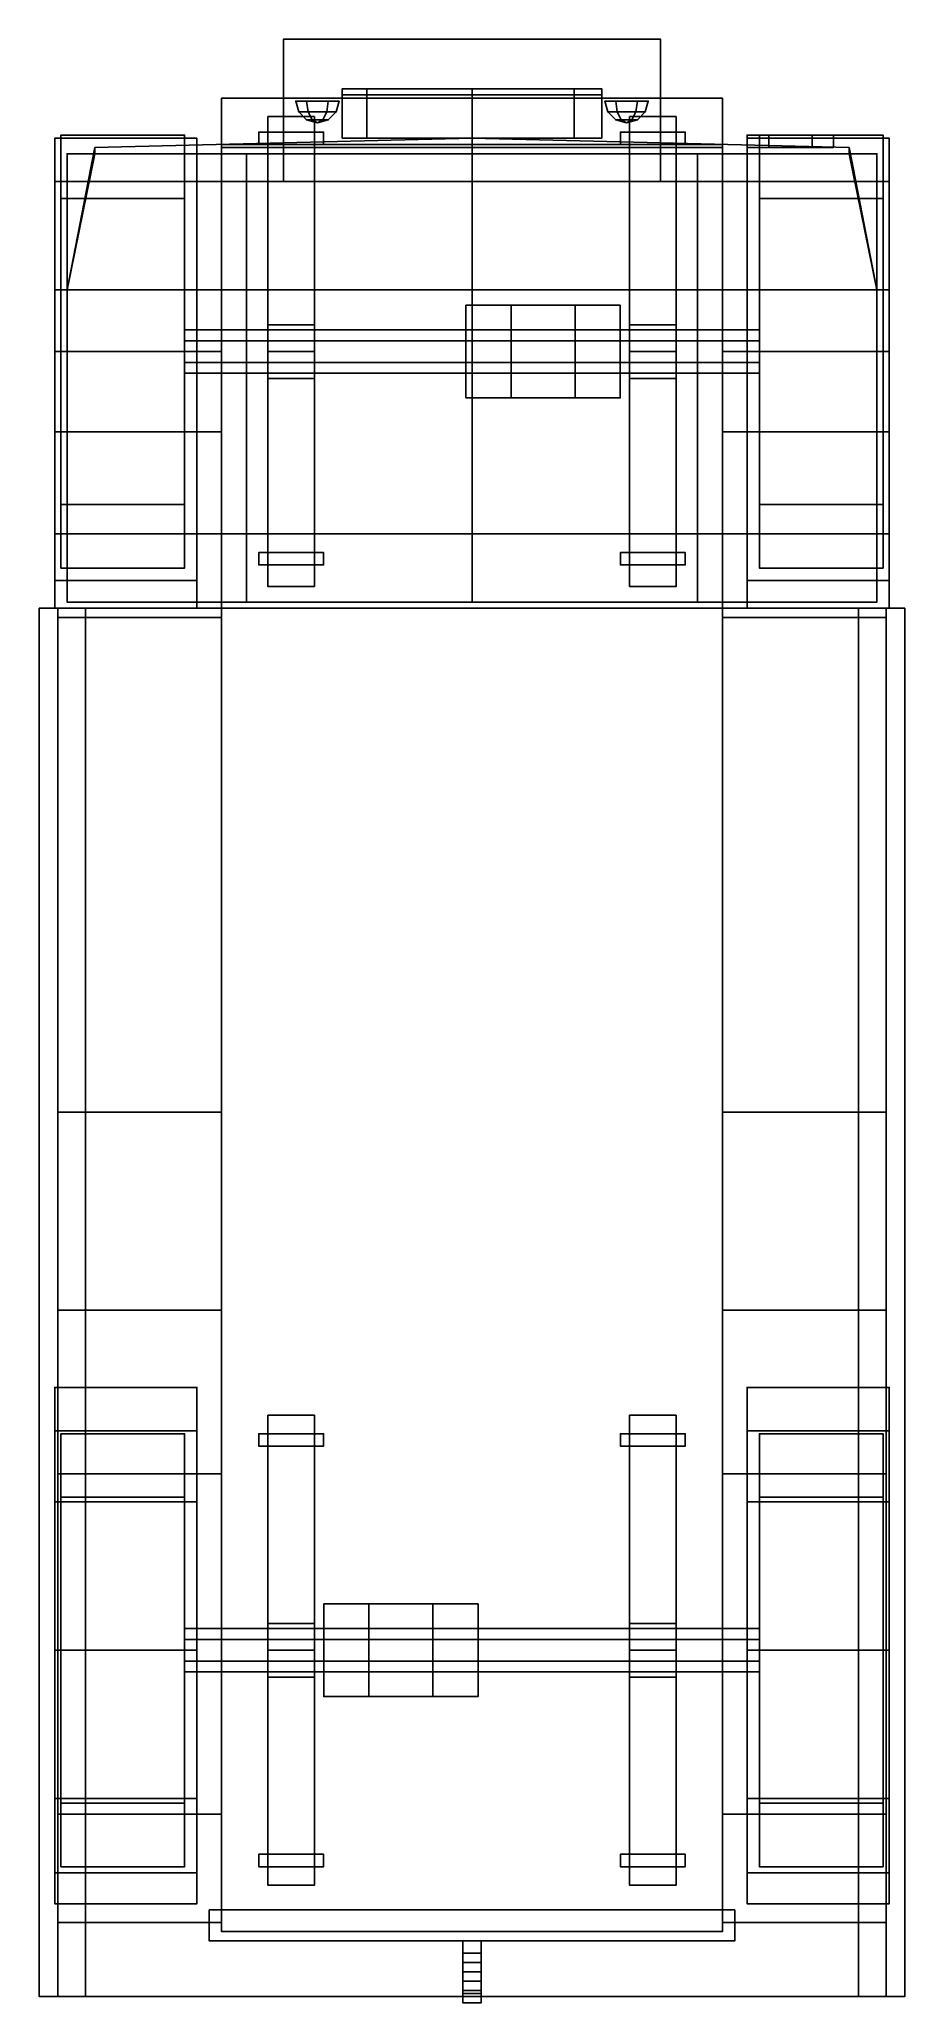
# Model space of a CAD drawing. Header units: millimetres. Extents: x -1.4 to 7, y -3.24 to 3.11.
# Drawn here: x -1.4 to 1.4, y -3.24 to 3.11 of the extents above.
import ezdxf

# ---------------------------------------------------------------- set-up
doc = ezdxf.new("R2010")
doc.units = ezdxf.units.MM
doc.layers.add('mudguard', color=6, linetype='Continuous')
doc.layers.add('wheels', color=2, linetype='Continuous')

msp = doc.modelspace()

# ---------------------------------------------------------------- linework, layer by layer
for points in [[(-0.6100000000000003, 3.11, 1.109999999999999), (-0.6100000000000003, 2.65, 1.109999999999999), (-0.6100000000000003, 2.65, 1.309999999999999), (-0.6100000000000003, 3.11, 1.309999999999999)], [(-0.6100000000000003, 3.11, 1.309999999999999), (-0.6100000000000003, 2.65, 1.309999999999999), (0.61, 2.65, 1.309999999999999), (0.61, 3.11, 1.309999999999999)], [(0.61, 3.11, 1.309999999999999), (0.61, 3.11, 1.109999999999999), (-0.6100000000000003, 3.11, 1.109999999999999), (-0.6100000000000003, 3.11, 1.309999999999999)], [(0.61, 3.11, 1.109999999999999), (0.61, 2.65, 1.109999999999999), (-0.6100000000000003, 2.65, 1.109999999999999), (-0.6100000000000003, 3.11, 1.109999999999999)], [(0.61, 2.65, 1.309999999999999), (0.61, 2.65, 1.109999999999999), (0.61, 3.11, 1.109999999999999), (0.61, 3.11, 1.309999999999999)], [(0.4199999999999999, 2.949999999999999, 2.149999999999999), (0.4199999999999999, 2.93, 1.299999999999998), (-0.4199999999999999, 2.93, 1.299999999999998), (-0.4199999999999999, 2.949999999999999, 2.149999999999999)], [(-0.4199999999999999, 2.949999999999999, 2.149999999999999), (-0.4199999999999999, 2.93, 1.299999999999998), (-0.4199999999999999, 2.79, 1.299999999999998), (-0.4199999999999999, 2.79, 2.149999999999999)], [(-0.3399999999999999, 2.949999999999999, 2.239999999999999), (-0.4199999999999999, 2.949999999999999, 2.149999999999999), (-0.4199999999999999, 2.79, 2.149999999999999), (-0.3399999999999999, 2.79, 2.239999999999999)], [(0, 2.949999999999999, 2.269999999999999), (0, 2.949999999999999, 2.149999999999999), (-0.4199999999999999, 2.949999999999999, 2.149999999999999), (-0.3399999999999999, 2.949999999999999, 2.239999999999999)], [(-0.4199999999999999, 2.93, 1.299999999999998), (0.4199999999999999, 2.93, 1.299999999999998), (0.4199999999999999, 2.79, 1.299999999999998), (-0.4199999999999999, 2.79, 1.299999999999998)], [(-0.3399999999999999, 2.79, 2.239999999999999), (0, 2.79, 2.269999999999999), (0, 2.949999999999999, 2.269999999999999), (-0.3399999999999999, 2.949999999999999, 2.239999999999999)], [(0.3300000000000001, 2.949999999999999, 2.239999999999999), (0.4199999999999999, 2.949999999999999, 2.149999999999999), (0, 2.949999999999999, 2.149999999999999), (0, 2.949999999999999, 2.269999999999999)], [(0, 2.79, 2.269999999999999), (0.3300000000000001, 2.79, 2.239999999999999), (0.3300000000000001, 2.949999999999999, 2.239999999999999), (0, 2.949999999999999, 2.269999999999999)], [(0.3300000000000001, 2.79, 2.239999999999999), (0.4199999999999999, 2.79, 2.149999999999999), (0.4199999999999999, 2.949999999999999, 2.149999999999999), (0.3300000000000001, 2.949999999999999, 2.239999999999999)], [(0.4199999999999999, 2.79, 2.149999999999999), (0.4199999999999999, 2.79, 1.299999999999998), (0.4199999999999999, 2.93, 1.299999999999998), (0.4199999999999999, 2.949999999999999, 2.149999999999999)], [(-0.81, 2.92, 1.12), (-0.81, 1.29, 1.12), (-0.81, 1.29, 1.299999999999999), (-0.81, 2.92, 1.299999999999999)], [(0.8100000000000005, 2.92, 1.12), (0.8100000000000005, 1.29, 1.12), (-0.81, 1.29, 1.12), (-0.81, 2.92, 1.12)], [(0.8100000000000005, 2.92, 1.299999999999999), (0.8100000000000005, 2.92, 1.12), (-0.81, 2.92, 1.12), (-0.81, 2.92, 1.299999999999999)], [(-0.81, 2.92, 1.299999999999999), (-0.81, 2.770081967213115, 1.299999999999999), (0.8100000000000005, 2.770081967213115, 1.299999999999999), (0.8100000000000005, 2.92, 1.299999999999999)], [(-0.51, 2.86, 1.099999999999999), (-0.51, 2.86, 1.049999999999999), (-0.6599999999999999, 2.86, 1.049999999999999), (-0.6599999999999999, 2.86, 1.099999999999999)], [(-0.6599999999999999, 2.86, 1.049999999999999), (-0.6599999999999999, 2.100000000000001, 0.7999999999999994), (-0.6599999999999999, 2.100000000000001, 0.899999999999999), (-0.6599999999999999, 2.86, 1.099999999999999)], [(-0.51, 2.86, 1.049999999999999), (-0.51, 2.100000000000001, 0.7999999999999994), (-0.6599999999999999, 2.100000000000001, 0.7999999999999994), (-0.6599999999999999, 2.86, 1.049999999999999)], [(-0.6599999999999997, 2.86, 1.099999999999999), (-0.6599999999999997, 2.100000000000001, 0.8999999999999999), (-0.5099999999999998, 2.100000000000001, 0.8999999999999999), (-0.5099999999999998, 2.86, 1.099999999999999)], [(-0.4299999999999999, 2.91, 1.37), (-0.4649999999999999, 2.91, 1.309378221735089), (-0.5349999999999999, 2.91, 1.309378221735089), (-0.5700000000000001, 2.91, 1.37)], [(-0.4650000000000001, 2.91, 1.430621778264911), (-0.4299999999999999, 2.91, 1.37), (-0.5700000000000001, 2.91, 1.37), (-0.5350000000000001, 2.91, 1.430621778264911)], [(-0.5303108891324555, 2.875, 1.4225), (-0.5350000000000001, 2.91, 1.430621778264911), (-0.5700000000000001, 2.91, 1.37), (-0.5606217782649108, 2.875, 1.37)], [(-0.5606217782649108, 2.875, 1.37), (-0.5700000000000001, 2.91, 1.37), (-0.5349999999999999, 2.91, 1.309378221735089), (-0.5303108891324553, 2.875, 1.3175)], [(-0.5175000000000001, 2.849378221735089, 1.400310889132456), (-0.5303108891324555, 2.875, 1.4225), (-0.5606217782649108, 2.875, 1.37), (-0.535, 2.849378221735089, 1.37)], [(-0.535, 2.849378221735089, 1.37), (-0.5606217782649108, 2.875, 1.37), (-0.5303108891324553, 2.875, 1.3175), (-0.5174999999999998, 2.849378221735089, 1.339689110867545)], [(-0.4696891108675445, 2.875, 1.4225), (-0.4650000000000001, 2.91, 1.430621778264911), (-0.5350000000000001, 2.91, 1.430621778264911), (-0.5303108891324555, 2.875, 1.4225)], [(-0.5303108891324553, 2.875, 1.3175), (-0.5349999999999999, 2.91, 1.309378221735089), (-0.4649999999999999, 2.91, 1.309378221735089), (-0.4696891108675445, 2.875, 1.3175)], [(-0.4824999999999999, 2.849378221735089, 1.400310889132455), (-0.4696891108675445, 2.875, 1.4225), (-0.5303108891324555, 2.875, 1.4225), (-0.5175000000000001, 2.849378221735089, 1.400310889132456)], [(-0.5174999999999998, 2.849378221735089, 1.339689110867545), (-0.5303108891324553, 2.875, 1.3175), (-0.4696891108675445, 2.875, 1.3175), (-0.4824999999999999, 2.849378221735089, 1.339689110867545)], [(-0.51, 2.100000000000001, 0.899999999999999), (-0.51, 2.100000000000001, 0.7999999999999994), (-0.51, 2.86, 1.049999999999999), (-0.51, 2.86, 1.099999999999999)], [(-0.465, 2.849378221735089, 1.37), (-0.4393782217350892, 2.875, 1.37), (-0.4696891108675445, 2.875, 1.4225), (-0.4824999999999999, 2.849378221735089, 1.400310889132455)], [(-0.4824999999999999, 2.849378221735089, 1.339689110867545), (-0.4696891108675445, 2.875, 1.3175), (-0.4393782217350892, 2.875, 1.37), (-0.465, 2.849378221735089, 1.37)], [(-0.4393782217350892, 2.875, 1.37), (-0.4299999999999999, 2.91, 1.37), (-0.4650000000000001, 2.91, 1.430621778264911), (-0.4696891108675445, 2.875, 1.4225)], [(-0.4696891108675445, 2.875, 1.3175), (-0.4649999999999999, 2.91, 1.309378221735089), (-0.4299999999999999, 2.91, 1.37), (-0.4393782217350892, 2.875, 1.37)], [(0.4393782217350893, 2.875, 1.37), (0.43, 2.91, 1.37), (0.4650000000000001, 2.91, 1.309378221735089), (0.4696891108675447, 2.875, 1.3175)], [(0.4696891108675445, 2.875, 1.4225), (0.4649999999999999, 2.91, 1.430621778264911), (0.43, 2.91, 1.37), (0.4393782217350893, 2.875, 1.37)], [(0.5349999999999999, 2.91, 1.430621778264911), (0.5700000000000001, 2.91, 1.37), (0.43, 2.91, 1.37), (0.4649999999999999, 2.91, 1.430621778264911)], [(0.5700000000000001, 2.91, 1.37), (0.5350000000000001, 2.91, 1.309378221735089), (0.4650000000000001, 2.91, 1.309378221735089), (0.43, 2.91, 1.37)], [(0.465, 2.849378221735089, 1.37), (0.4393782217350893, 2.875, 1.37), (0.4696891108675447, 2.875, 1.3175), (0.4825000000000002, 2.849378221735089, 1.339689110867545)], [(0.4824999999999999, 2.849378221735089, 1.400310889132456), (0.4696891108675445, 2.875, 1.4225), (0.4393782217350893, 2.875, 1.37), (0.465, 2.849378221735089, 1.37)], [(0.4696891108675447, 2.875, 1.3175), (0.4650000000000001, 2.91, 1.309378221735089), (0.5350000000000001, 2.91, 1.309378221735089), (0.5303108891324555, 2.875, 1.3175)], [(0.5303108891324555, 2.875, 1.4225), (0.5349999999999999, 2.91, 1.430621778264911), (0.4649999999999999, 2.91, 1.430621778264911), (0.4696891108675445, 2.875, 1.4225)], [(0.4825000000000002, 2.849378221735089, 1.339689110867545), (0.4696891108675447, 2.875, 1.3175), (0.5303108891324555, 2.875, 1.3175), (0.5175000000000001, 2.849378221735089, 1.339689110867545)], [(0.5175000000000001, 2.849378221735089, 1.400310889132455), (0.5303108891324555, 2.875, 1.4225), (0.4696891108675445, 2.875, 1.4225), (0.4824999999999999, 2.849378221735089, 1.400310889132456)], [(0.66, 2.86, 1.099999999999999), (0.66, 2.86, 1.049999999999999), (0.51, 2.86, 1.049999999999999), (0.51, 2.86, 1.099999999999999)], [(0.51, 2.86, 1.049999999999999), (0.51, 2.100000000000001, 0.7999999999999994), (0.51, 2.100000000000001, 0.899999999999999), (0.51, 2.86, 1.099999999999999)], [(0.66, 2.86, 1.049999999999999), (0.66, 2.100000000000001, 0.7999999999999994), (0.51, 2.100000000000001, 0.7999999999999994), (0.51, 2.86, 1.049999999999999)], [(0.5099999999999998, 2.86, 1.099999999999999), (0.5099999999999998, 2.100000000000001, 0.8999999999999999), (0.6600000000000001, 2.100000000000001, 0.8999999999999999), (0.6600000000000001, 2.86, 1.099999999999999)], [(0.5175000000000001, 2.849378221735089, 1.339689110867545), (0.5303108891324555, 2.875, 1.3175), (0.5606217782649108, 2.875, 1.37), (0.535, 2.849378221735089, 1.37)], [(0.535, 2.849378221735089, 1.37), (0.5606217782649108, 2.875, 1.37), (0.5303108891324555, 2.875, 1.4225), (0.5175000000000001, 2.849378221735089, 1.400310889132455)], [(0.5303108891324555, 2.875, 1.3175), (0.5350000000000001, 2.91, 1.309378221735089), (0.5700000000000001, 2.91, 1.37), (0.5606217782649108, 2.875, 1.37)], [(0.5606217782649108, 2.875, 1.37), (0.5700000000000001, 2.91, 1.37), (0.5349999999999999, 2.91, 1.430621778264911), (0.5303108891324555, 2.875, 1.4225)], [(0.66, 2.100000000000001, 0.899999999999999), (0.66, 2.100000000000001, 0.7999999999999994), (0.66, 2.86, 1.049999999999999), (0.66, 2.86, 1.099999999999999)], [(0.8100000000000005, 1.29, 1.299999999999999), (0.8100000000000005, 1.29, 1.12), (0.8100000000000005, 2.92, 1.12), (0.8100000000000005, 2.92, 1.299999999999999)], [(-0.48, 2.81, 1.019999999999999), (-0.48, 2.77, 1.019999999999999), (-0.6899999999999995, 2.77, 1.019999999999999), (-0.6899999999999995, 2.81, 1.019999999999999)], [(-0.48, 2.81, 1.12), (-0.48, 2.81, 1.019999999999999), (-0.6899999999999995, 2.81, 1.019999999999999), (-0.6899999999999995, 2.81, 1.12)], [(-0.6899999999999995, 2.81, 1.019999999999999), (-0.6899999999999995, 2.77, 1.019999999999999), (-0.6899999999999995, 2.77, 1.12), (-0.6899999999999995, 2.81, 1.12)], [(-0.5, 2.84, 1.37), (-0.5175000000000001, 2.849378221735089, 1.400310889132456), (-0.535, 2.849378221735089, 1.37), (-0.5, 2.84, 1.37)], [(-0.5, 2.84, 1.37), (-0.535, 2.849378221735089, 1.37), (-0.5174999999999998, 2.849378221735089, 1.339689110867545), (-0.5, 2.84, 1.37)], [(-0.5, 2.84, 1.37), (-0.4824999999999999, 2.849378221735089, 1.400310889132455), (-0.5175000000000001, 2.849378221735089, 1.400310889132456), (-0.5, 2.84, 1.37)], [(-0.5, 2.84, 1.37), (-0.5174999999999998, 2.849378221735089, 1.339689110867545), (-0.4824999999999999, 2.849378221735089, 1.339689110867545), (-0.5, 2.84, 1.37)], [(-0.5, 2.84, 1.37), (-0.465, 2.849378221735089, 1.37), (-0.4824999999999999, 2.849378221735089, 1.400310889132455), (-0.5, 2.84, 1.37)], [(-0.5, 2.84, 1.37), (-0.4824999999999999, 2.849378221735089, 1.339689110867545), (-0.465, 2.849378221735089, 1.37), (-0.5, 2.84, 1.37)], [(-0.48, 2.77, 1.12), (-0.48, 2.77, 1.019999999999999), (-0.48, 2.81, 1.019999999999999), (-0.48, 2.81, 1.12)], [(0.5, 2.84, 1.37), (0.465, 2.849378221735089, 1.37), (0.4825000000000002, 2.849378221735089, 1.339689110867545), (0.5, 2.84, 1.37)], [(0.5, 2.84, 1.37), (0.4824999999999999, 2.849378221735089, 1.400310889132456), (0.465, 2.849378221735089, 1.37), (0.5, 2.84, 1.37)], [(0.4800000000000004, 2.81, 1.019999999999999), (0.4800000000000004, 2.77, 1.019999999999999), (0.4800000000000004, 2.77, 1.12), (0.4800000000000004, 2.81, 1.12)], [(0.69, 2.81, 1.12), (0.69, 2.81, 1.019999999999999), (0.4800000000000004, 2.81, 1.019999999999999), (0.4800000000000004, 2.81, 1.12)], [(0.69, 2.81, 1.019999999999999), (0.69, 2.77, 1.019999999999999), (0.4800000000000004, 2.77, 1.019999999999999), (0.4800000000000004, 2.81, 1.019999999999999)], [(0.5, 2.84, 1.37), (0.4825000000000002, 2.849378221735089, 1.339689110867545), (0.5175000000000001, 2.849378221735089, 1.339689110867545), (0.5, 2.84, 1.37)], [(0.5, 2.84, 1.37), (0.5175000000000001, 2.849378221735089, 1.400310889132455), (0.4824999999999999, 2.849378221735089, 1.400310889132456), (0.5, 2.84, 1.37)], [(0.5, 2.84, 1.37), (0.5175000000000001, 2.849378221735089, 1.339689110867545), (0.535, 2.849378221735089, 1.37), (0.5, 2.84, 1.37)], [(0.5, 2.84, 1.37), (0.535, 2.849378221735089, 1.37), (0.5175000000000001, 2.849378221735089, 1.400310889132455), (0.5, 2.84, 1.37)], [(0.69, 2.77, 1.12), (0.69, 2.77, 1.019999999999999), (0.69, 2.81, 1.019999999999999), (0.69, 2.81, 1.12)], [(0.9600000000000001, 2.8, 1.691243556529821), (0.89, 2.8, 1.57), (0.89, 2.76, 1.57), (0.9600000000000001, 2.76, 1.691243556529821)], [(0.89, 2.8, 1.57), (0.96, 2.8, 1.448756443470179), (0.96, 2.76, 1.448756443470179), (0.89, 2.76, 1.57)], [(1.17, 2.8, 1.57), (0.89, 2.8, 1.57), (0.9600000000000001, 2.8, 1.691243556529821), (1.1, 2.8, 1.691243556529821)], [(1.1, 2.8, 1.448756443470178), (0.96, 2.8, 1.448756443470179), (0.89, 2.8, 1.57), (1.17, 2.8, 1.57)], [(1.1, 2.8, 1.691243556529821), (0.9600000000000001, 2.8, 1.691243556529821), (0.9600000000000001, 2.76, 1.691243556529821), (1.1, 2.76, 1.691243556529821)], [(0.96, 2.8, 1.448756443470179), (1.1, 2.8, 1.448756443470178), (1.1, 2.76, 1.448756443470178), (0.96, 2.76, 1.448756443470179)], [(1.17, 2.8, 1.57), (1.1, 2.8, 1.691243556529821), (1.1, 2.76, 1.691243556529821), (1.17, 2.76, 1.57)], [(1.1, 2.8, 1.448756443470178), (1.17, 2.8, 1.57), (1.17, 2.76, 1.57), (1.1, 2.76, 1.448756443470178)], [(-1.22, 2.76, 2.25), (-1.31, 2.3, 2.25), (-1.31, 2.3, 3.109999999999999), (-1.22, 2.74, 3.109999999999999)], [(1.31, 2.740000000000001, 3.179999999999999), (1.31, 2.740000000000001, 3.109999999999999), (-1.31, 2.740000000000001, 3.109999999999999), (-1.31, 2.740000000000001, 3.179999999999999)], [(-1.31, 2.740000000000001, 3.179999999999999), (-1.31, 2.740000000000001, 3.109999999999999), (-1.31, 1.29, 3.109999999999999), (-1.31, 1.29, 3.179999999999999)], [(-1.31, 2.740000000000001, 3.109999999999999), (1.31, 2.740000000000001, 3.109999999999999), (1.31, 2.3, 3.109999999999999), (-1.31, 2.3, 3.109999999999999)], [(0, 2.740000000000001, 3.399999999999998), (0, 2.740000000000001, 3.179999999999999), (-1.31, 2.740000000000001, 3.179999999999999), (-0.7299999999999995, 2.740000000000001, 3.349999999999997)], [(-0.7299999999999995, 2.740000000000001, 3.349999999999997), (-1.31, 2.740000000000001, 3.179999999999999), (-1.31, 1.29, 3.179999999999999), (-0.7299999999999995, 1.29, 3.349999999999997)], [(-1.22, 2.76, 1.299999999999999), (-1.24, 2.65, 1.299999999999999), (-1.241521739130435, 2.65, 2.25), (-1.22, 2.76, 2.25)], [(0, 2.79, 1.299999999999999), (0, 2.65, 1.299999999999999), (-1.24, 2.65, 1.299999999999999), (-1.22, 2.76, 1.299999999999999)], [(0, 2.79, 2.419999999999999), (0, 2.79, 1.299999999999999), (-1.22, 2.76, 1.299999999999999), (-1.22, 2.76, 2.25)], [(0, 2.74, 3.109999999999999), (0, 2.79, 2.419999999999999), (-1.22, 2.76, 2.25), (-1.22, 2.74, 3.109999999999999)], [(0.81, 2.76, 2.25), (0.81, 2.76, 1.299999999999999), (-0.81, 2.76, 1.299999999999999), (-0.81, 2.76, 2.25)], [(0.81, 2.76, 1.299999999999999), (0.81, 1.51, 1.299999999999999), (-0.81, 1.51, 1.299999999999999), (-0.81, 2.76, 1.299999999999999)], [(-0.7299999999999995, 1.29, 3.349999999999997), (0, 1.29, 3.399999999999998), (0, 2.740000000000001, 3.399999999999998), (-0.7299999999999995, 2.740000000000001, 3.349999999999997)], [(-0.6899999999999995, 2.77, 1.12), (-0.6899999999999995, 2.77, 1.019999999999999), (-0.48, 2.77, 1.019999999999999), (-0.48, 2.77, 1.12)], [(1.22, 2.76, 2.25), (1.22, 2.76, 1.299999999999999), (0, 2.79, 1.299999999999999), (0, 2.79, 2.419999999999999)], [(1.22, 2.76, 1.299999999999999), (1.24, 2.65, 1.299999999999999), (0, 2.65, 1.299999999999999), (0, 2.79, 1.299999999999999)], [(1.22, 2.74, 3.109999999999999), (1.22, 2.76, 2.25), (0, 2.79, 2.419999999999999), (0, 2.74, 3.109999999999999)], [(0, 1.29, 3.399999999999998), (0.73, 1.29, 3.349999999999997), (0.73, 2.740000000000001, 3.349999999999997), (0, 2.740000000000001, 3.399999999999998)], [(0.73, 2.740000000000001, 3.349999999999997), (1.31, 2.740000000000001, 3.179999999999999), (0, 2.740000000000001, 3.179999999999999), (0, 2.740000000000001, 3.399999999999998)], [(0.4800000000000004, 2.77, 1.12), (0.4800000000000004, 2.77, 1.019999999999999), (0.69, 2.77, 1.019999999999999), (0.69, 2.77, 1.12)], [(0.73, 1.29, 3.349999999999997), (1.31, 1.29, 3.179999999999999), (1.31, 2.740000000000001, 3.179999999999999), (0.73, 2.740000000000001, 3.349999999999997)], [(1.241521739130435, 2.65, 2.25), (1.24, 2.65, 1.299999999999999), (1.22, 2.76, 1.299999999999999), (1.22, 2.76, 2.25)], [(1.31, 2.3, 3.109999999999999), (1.31, 2.3, 2.25), (1.22, 2.76, 2.25), (1.22, 2.74, 3.109999999999999)], [(1.31, 1.29, 3.179999999999999), (1.31, 1.29, 3.109999999999999), (1.31, 2.740000000000001, 3.109999999999999), (1.31, 2.740000000000001, 3.179999999999999)], [(-1.24, 2.65, 1.299999999999999), (-1.31, 2.3, 1.5), (-1.31, 2.3, 2.25), (-1.241521739130435, 2.65, 2.25)], [(-0.81, 2.65, 1.299999999999999), (-0.81, 2.3, 1.5), (-1.31, 2.3, 1.5), (-1.24, 2.65, 1.299999999999999)], [(-0.6100000000000003, 2.65, 1.309999999999999), (-0.6100000000000003, 2.65, 1.109999999999999), (0.61, 2.65, 1.109999999999999), (0.61, 2.65, 1.309999999999999)], [(1.24, 2.65, 1.299999999999999), (1.31, 2.3, 1.5), (0.8100000000000005, 2.3, 1.5), (0.8100000000000005, 2.65, 1.299999999999999)], [(1.31, 2.3, 2.25), (1.31, 2.3, 1.5), (1.24, 2.65, 1.299999999999999), (1.241521739130435, 2.65, 2.25)], [(-1.31, 2.3, 1.5), (-1.31, 2.100000000000001, 1.53), (-1.31, 2.100000000000001, 2.25), (-1.31, 2.3, 2.25)], [(-0.81, 2.3, 1.5), (-0.81, 2.100000000000001, 1.53), (-1.31, 2.100000000000001, 1.53), (-1.31, 2.3, 1.5)], [(-1.31, 2.3, 2.25), (-1.31, 1.29, 2.25), (-1.31, 1.29, 3.109999999999999), (-1.31, 2.3, 3.109999999999999)], [(-1.31, 2.3, 3.109999999999999), (-1.31, 1.29, 3.109999999999999), (1.31, 1.29, 3.109999999999999), (1.31, 2.3, 3.109999999999999)], [(1.31, 2.3, 1.5), (1.31, 2.100000000000001, 1.53), (0.8100000000000005, 2.100000000000001, 1.53), (0.8100000000000005, 2.3, 1.5)], [(1.31, 2.100000000000001, 2.25), (1.31, 2.100000000000001, 1.53), (1.31, 2.3, 1.5), (1.31, 2.3, 2.25)], [(1.31, 1.29, 3.109999999999999), (1.31, 1.29, 2.25), (1.31, 2.3, 2.25), (1.31, 2.3, 3.109999999999999)], [(0.1266754732614264, 2.250000000000002, 0.9494474737780467), (-0.01944747377804634, 2.250000000000002, 0.803324526738574), (-0.01944747377804634, 1.950000000000002, 0.803324526738574), (0.1266754732614264, 1.950000000000002, 0.9494474737780467)], [(-0.01944747377804634, 2.250000000000002, 0.803324526738574), (-0.01944747377804723, 2.250000000000002, 0.5966754732614254), (-0.01944747377804723, 1.950000000000002, 0.5966754732614254), (-0.01944747377804634, 1.950000000000002, 0.803324526738574)], [(-0.01944747377804723, 2.250000000000002, 0.5966754732614254), (0.1266754732614264, 2.250000000000002, 0.4505525262219527), (0.1266754732614264, 1.950000000000002, 0.4505525262219527), (-0.01944747377804723, 1.950000000000002, 0.5966754732614254)], [(0.3333245267385748, 2.250000000000002, 0.9494474737780467), (-0.01944747377804723, 2.250000000000002, 0.5966754732614254), (-0.01944747377804634, 2.250000000000002, 0.803324526738574), (0.1266754732614264, 2.250000000000002, 0.9494474737780467)], [(0.4794474737780475, 2.250000000000002, 0.803324526738574), (0.1266754732614264, 2.250000000000002, 0.4505525262219527), (-0.01944747377804723, 2.250000000000002, 0.5966754732614254), (0.3333245267385748, 2.250000000000002, 0.9494474737780467)], [(0.3333245267385748, 2.250000000000002, 0.9494474737780467), (0.1266754732614264, 2.250000000000002, 0.9494474737780467), (0.1266754732614264, 1.950000000000002, 0.9494474737780467), (0.3333245267385748, 1.950000000000002, 0.9494474737780467)], [(0.1266754732614264, 2.250000000000002, 0.4505525262219527), (0.3333245267385748, 2.250000000000002, 0.4505525262219527), (0.3333245267385748, 1.950000000000002, 0.4505525262219527), (0.1266754732614264, 1.950000000000002, 0.4505525262219527)], [(0.4794474737780493, 2.250000000000002, 0.5966754732614254), (0.3333245267385748, 2.250000000000002, 0.4505525262219527), (0.1266754732614264, 2.250000000000002, 0.4505525262219527), (0.4794474737780475, 2.250000000000002, 0.803324526738574)], [(0.4794474737780475, 2.250000000000002, 0.803324526738574), (0.3333245267385748, 2.250000000000002, 0.9494474737780467), (0.3333245267385748, 1.950000000000002, 0.9494474737780467), (0.4794474737780475, 1.950000000000001, 0.803324526738574)], [(0.3333245267385748, 2.250000000000002, 0.4505525262219527), (0.4794474737780493, 2.250000000000002, 0.5966754732614254), (0.4794474737780493, 1.950000000000001, 0.5966754732614254), (0.3333245267385748, 1.950000000000002, 0.4505525262219527)], [(0.4794474737780493, 2.250000000000002, 0.5966754732614254), (0.4794474737780475, 2.250000000000002, 0.803324526738574), (0.4794474737780475, 1.950000000000001, 0.803324526738574), (0.4794474737780493, 1.950000000000001, 0.5966754732614254)], [(-0.51, 2.1, 0.8000000000000012), (-0.51, 2.186602540378446, 0.7500000000000004), (-0.6599999999999999, 2.186602540378446, 0.7500000000000004), (-0.6599999999999999, 2.1, 0.8000000000000012)], [(-0.6599999999999999, 2.013397459621555, 0.7500000000000004), (-0.6599999999999999, 2.100000000000001, 0.7999999999999994), (-0.6599999999999999, 2.186602540378446, 0.7500000000000004), (-0.6599999999999999, 2.013397459621555, 0.649999999999999)], [(-0.51, 2.186602540378446, 0.7500000000000004), (-0.51, 2.186602540378446, 0.649999999999999), (-0.6599999999999999, 2.186602540378446, 0.649999999999999), (-0.6599999999999999, 2.186602540378446, 0.7500000000000004)], [(-0.51, 2.186602540378446, 0.649999999999999), (-0.51, 2.100000000000001, 0.5999999999999983), (-0.6599999999999999, 2.100000000000001, 0.5999999999999983), (-0.6599999999999999, 2.186602540378446, 0.649999999999999)], [(-0.6599999999999999, 2.013397459621555, 0.649999999999999), (-0.6599999999999999, 2.186602540378446, 0.7500000000000004), (-0.6599999999999999, 2.186602540378446, 0.649999999999999), (-0.6599999999999999, 2.100000000000001, 0.5999999999999983)], [(-0.51, 2.013397459621555, 0.7500000000000004), (-0.51, 2.186602540378446, 0.649999999999999), (-0.51, 2.186602540378446, 0.7500000000000004), (-0.51, 2.099999999999992, 0.7999999999999967)], [(-0.51, 2.013397459621555, 0.649999999999999), (-0.51, 2.100000000000001, 0.5999999999999983), (-0.51, 2.186602540378446, 0.649999999999999), (-0.51, 2.013397459621555, 0.7500000000000004)], [(0.51, 2.013397459621555, 0.7500000000000004), (0.51, 2.100000000000001, 0.7999999999999994), (0.51, 2.186602540378446, 0.7500000000000004), (0.51, 2.013397459621555, 0.649999999999999)], [(0.66, 2.1, 0.8000000000000012), (0.66, 2.186602540378446, 0.7500000000000004), (0.51, 2.186602540378446, 0.7500000000000004), (0.51, 2.1, 0.8000000000000012)], [(0.51, 2.013397459621555, 0.649999999999999), (0.51, 2.186602540378446, 0.7500000000000004), (0.51, 2.186602540378446, 0.649999999999999), (0.51, 2.100000000000001, 0.5999999999999983)], [(0.66, 2.186602540378446, 0.649999999999999), (0.66, 2.100000000000001, 0.5999999999999983), (0.51, 2.100000000000001, 0.5999999999999983), (0.51, 2.186602540378446, 0.649999999999999)], [(0.66, 2.186602540378446, 0.7500000000000004), (0.66, 2.186602540378446, 0.649999999999999), (0.51, 2.186602540378446, 0.649999999999999), (0.51, 2.186602540378446, 0.7500000000000004)], [(0.66, 2.013397459621555, 0.7500000000000004), (0.66, 2.186602540378446, 0.649999999999999), (0.66, 2.186602540378446, 0.7500000000000004), (0.66, 2.099999999999992, 0.7999999999999967)], [(0.66, 2.013397459621555, 0.649999999999999), (0.66, 2.100000000000001, 0.5999999999999983), (0.66, 2.186602540378446, 0.649999999999999), (0.66, 2.013397459621555, 0.7500000000000004)], [(-1.31, 2.100000000000001, 1.53), (-1.31, 1.84, 1.5), (-1.31, 1.84, 2.25), (-1.31, 2.100000000000001, 2.25)], [(-0.81, 2.100000000000001, 1.53), (-0.81, 1.84, 1.5), (-1.31, 1.84, 1.5), (-1.31, 2.100000000000001, 1.53)], [(-0.51, 2.013397459621555, 0.7500000000000004), (-0.51, 2.1, 0.8000000000000012), (-0.6599999999999999, 2.1, 0.8000000000000012), (-0.6599999999999999, 2.013397459621555, 0.7500000000000004)], [(-0.51, 2.100000000000001, 0.5999999999999983), (-0.51, 2.013397459621555, 0.649999999999999), (-0.6599999999999999, 2.013397459621555, 0.649999999999999), (-0.6599999999999999, 2.100000000000001, 0.5999999999999983)], [(-0.6599999999999999, 2.100000000000001, 0.899999999999999), (-0.6599999999999999, 2.100000000000001, 0.7999999999999994), (-0.6600000000000001, 1.34, 1.049999999999999), (-0.6600000000000001, 1.34, 1.099999999999999)], [(-0.6600000000000001, 1.34, 1.049999999999999), (-0.6599999999999999, 2.100000000000001, 0.7999999999999994), (-0.51, 2.100000000000001, 0.7999999999999994), (-0.51, 1.34, 1.049999999999999)], [(-0.5100000000000002, 1.34, 1.099999999999999), (-0.5099999999999998, 2.100000000000001, 0.8999999999999999), (-0.6599999999999997, 2.100000000000001, 0.8999999999999999), (-0.6600000000000001, 1.34, 1.099999999999999)], [(-0.51, 1.34, 1.049999999999999), (-0.51, 2.100000000000001, 0.7999999999999994), (-0.51, 2.100000000000001, 0.899999999999999), (-0.51, 1.34, 1.099999999999999)], [(0.66, 2.013397459621555, 0.7500000000000004), (0.66, 2.1, 0.8000000000000012), (0.51, 2.1, 0.8000000000000012), (0.51, 2.013397459621555, 0.7500000000000004)], [(0.66, 2.100000000000001, 0.5999999999999983), (0.66, 2.013397459621555, 0.649999999999999), (0.51, 2.013397459621555, 0.649999999999999), (0.51, 2.100000000000001, 0.5999999999999983)], [(0.51, 2.100000000000001, 0.899999999999999), (0.51, 2.100000000000001, 0.7999999999999994), (0.5099999999999998, 1.34, 1.049999999999999), (0.5099999999999998, 1.34, 1.099999999999999)], [(0.5099999999999998, 1.34, 1.049999999999999), (0.51, 2.100000000000001, 0.7999999999999994), (0.66, 2.100000000000001, 0.7999999999999994), (0.6599999999999998, 1.34, 1.049999999999999)], [(0.6599999999999997, 1.34, 1.099999999999999), (0.6600000000000001, 2.100000000000001, 0.8999999999999999), (0.5100000000000002, 2.100000000000001, 0.8999999999999999), (0.5099999999999998, 1.34, 1.099999999999999)], [(0.6599999999999998, 1.34, 1.049999999999999), (0.66, 2.100000000000001, 0.7999999999999994), (0.66, 2.100000000000001, 0.899999999999999), (0.6599999999999998, 1.34, 1.099999999999999)], [(1.31, 2.100000000000001, 1.53), (1.31, 1.84, 1.5), (0.8100000000000005, 1.84, 1.5), (0.8100000000000005, 2.100000000000001, 1.53)], [(1.31, 1.84, 2.25), (1.31, 1.84, 1.5), (1.31, 2.100000000000001, 1.53), (1.31, 2.100000000000001, 2.25)], [(-0.51, 2.013397459621555, 0.649999999999999), (-0.51, 2.013397459621555, 0.7500000000000004), (-0.6599999999999999, 2.013397459621555, 0.7500000000000004), (-0.6599999999999999, 2.013397459621555, 0.649999999999999)], [(0.66, 2.013397459621555, 0.649999999999999), (0.66, 2.013397459621555, 0.7500000000000004), (0.51, 2.013397459621555, 0.7500000000000004), (0.51, 2.013397459621555, 0.649999999999999)], [(0.3333245267385748, 1.950000000000002, 0.9494474737780467), (0.1266754732614264, 1.950000000000002, 0.9494474737780467), (-0.01944747377804634, 1.950000000000002, 0.803324526738574), (0.4794474737780475, 1.950000000000001, 0.803324526738574)], [(0.4794474737780475, 1.950000000000001, 0.803324526738574), (-0.01944747377804634, 1.950000000000002, 0.803324526738574), (-0.01944747377804723, 1.950000000000002, 0.5966754732614254), (0.4794474737780493, 1.950000000000001, 0.5966754732614254)], [(0.4794474737780493, 1.950000000000001, 0.5966754732614254), (-0.01944747377804723, 1.950000000000002, 0.5966754732614254), (0.1266754732614264, 1.950000000000002, 0.4505525262219527), (0.3333245267385748, 1.950000000000002, 0.4505525262219527)], [(-1.31, 1.84, 1.5), (-1.31, 1.51, 1.299999999999999), (-1.31, 1.51, 2.25), (-1.31, 1.84, 2.25)], [(-0.81, 1.84, 1.5), (-0.81, 1.51, 1.299999999999999), (-1.31, 1.51, 1.299999999999999), (-1.31, 1.84, 1.5)], [(1.31, 1.84, 1.5), (1.31, 1.51, 1.299999999999999), (0.8100000000000005, 1.51, 1.299999999999999), (0.8100000000000005, 1.84, 1.5)], [(1.31, 1.51, 2.25), (1.31, 1.51, 1.299999999999999), (1.31, 1.84, 1.5), (1.31, 1.84, 2.25)], [(-1.31, 1.51, 1.299999999999999), (-1.31, 1.29, 1.299999999999999), (-1.31, 1.29, 2.25), (-1.31, 1.51, 2.25)], [(1.31, 1.51, 1.299999999999999), (1.31, 1.29, 1.299999999999999), (-1.31, 1.29, 1.299999999999999), (-1.31, 1.51, 1.299999999999999)], [(1.31, 1.29, 2.25), (1.31, 1.29, 1.299999999999999), (1.31, 1.51, 1.299999999999999), (1.31, 1.51, 2.25)], [(-0.48, 1.45, 1.12), (-0.48, 1.45, 1.019999999999999), (-0.6899999999999995, 1.45, 1.019999999999999), (-0.6899999999999995, 1.45, 1.12)], [(-0.48, 1.45, 1.019999999999999), (-0.48, 1.41, 1.019999999999999), (-0.6899999999999995, 1.41, 1.019999999999999), (-0.6899999999999995, 1.45, 1.019999999999999)], [(-0.6899999999999995, 1.45, 1.019999999999999), (-0.6899999999999995, 1.41, 1.019999999999999), (-0.6899999999999995, 1.41, 1.12), (-0.6899999999999995, 1.45, 1.12)], [(-0.6899999999999995, 1.41, 1.12), (-0.6899999999999995, 1.41, 1.019999999999999), (-0.48, 1.41, 1.019999999999999), (-0.48, 1.41, 1.12)], [(-0.48, 1.41, 1.12), (-0.48, 1.41, 1.019999999999999), (-0.48, 1.45, 1.019999999999999), (-0.48, 1.45, 1.12)], [(0.4800000000000004, 1.45, 1.019999999999999), (0.4800000000000004, 1.41, 1.019999999999999), (0.4800000000000004, 1.41, 1.12), (0.4800000000000004, 1.45, 1.12)], [(0.69, 1.45, 1.019999999999999), (0.69, 1.41, 1.019999999999999), (0.4800000000000004, 1.41, 1.019999999999999), (0.4800000000000004, 1.45, 1.019999999999999)], [(0.69, 1.45, 1.12), (0.69, 1.45, 1.019999999999999), (0.4800000000000004, 1.45, 1.019999999999999), (0.4800000000000004, 1.45, 1.12)], [(0.4800000000000004, 1.41, 1.12), (0.4800000000000004, 1.41, 1.019999999999999), (0.69, 1.41, 1.019999999999999), (0.69, 1.41, 1.12)], [(0.69, 1.41, 1.12), (0.69, 1.41, 1.019999999999999), (0.69, 1.45, 1.019999999999999), (0.69, 1.45, 1.12)], [(-0.6600000000000001, 1.34, 1.099999999999999), (-0.6600000000000001, 1.34, 1.049999999999999), (-0.51, 1.34, 1.049999999999999), (-0.51, 1.34, 1.099999999999999)], [(0.5099999999999998, 1.34, 1.099999999999999), (0.5099999999999998, 1.34, 1.049999999999999), (0.6599999999999998, 1.34, 1.049999999999999), (0.6599999999999998, 1.34, 1.099999999999999)], [(-1.400000000000001, 1.27, 1.589999999999999), (-1.400000000000001, -3.22, 1.589999999999999), (-1.400000000000001, -3.22, 3.429999999999999), (-1.400000000000001, 1.27, 3.429999999999999)], [(1.4, 1.27, 3.429999999999999), (1.4, 1.27, 1.589999999999999), (-1.400000000000001, 1.27, 1.589999999999999), (-1.400000000000001, 1.27, 3.429999999999999)], [(-1.34, 1.27, 1.54), (-1.34, -3.22, 1.54), (-1.400000000000001, -3.22, 1.589999999999999), (-1.400000000000001, 1.27, 1.589999999999999)], [(1.4, 1.27, 1.589999999999999), (1.34, 1.27, 1.54), (-1.34, 1.27, 1.54), (-1.400000000000001, 1.27, 1.589999999999999)], [(-1.400000000000001, 1.27, 3.429999999999999), (-1.400000000000001, -3.22, 3.429999999999999), (-1.25, -3.22, 3.619999999999999), (-1.25, 1.27, 3.619999999999999)], [(1.25, 1.27, 3.619999999999999), (1.4, 1.27, 3.429999999999999), (-1.400000000000001, 1.27, 3.429999999999999), (-1.25, 1.27, 3.619999999999999)], [(1.34, 1.27, 1.54), (1.34, -3.22, 1.54), (-1.34, -3.22, 1.54), (-1.34, 1.27, 1.54)], [(-1.31, 1.29, 2.25), (-1.31, 1.29, 1.299999999999999), (1.31, 1.29, 1.299999999999999), (1.31, 1.29, 2.25)], [(-1.31, 1.29, 3.109999999999999), (-1.31, 1.29, 2.25), (1.31, 1.29, 2.25), (1.31, 1.29, 3.109999999999999)], [(-1.31, 1.29, 3.109999999999999), (1.31, 1.29, 3.109999999999999), (1.31, 1.29, 3.179999999999999), (-1.31, 1.29, 3.179999999999999)], [(-1.31, 1.29, 3.179999999999999), (0, 1.29, 3.179999999999999), (0, 1.29, 3.399999999999998), (-0.7299999999999995, 1.29, 3.349999999999997)], [(-1.25, 1.27, 3.619999999999999), (-1.25, -3.22, 3.619999999999999), (1.25, -3.22, 3.619999999999999), (1.25, 1.27, 3.619999999999999)], [(-0.81, 1.29, 1.12), (-0.81, -3.009999999999999, 1.12), (-0.81, -3.009999999999999, 1.54), (-0.81, 1.29, 1.54)], [(-0.81, 1.29, 1.54), (-0.81, -3.009999999999999, 1.54), (0.8100000000000005, -3.009999999999999, 1.54), (0.8100000000000005, 1.29, 1.54)], [(0.8100000000000005, 1.29, 1.12), (0.8100000000000005, -3.009999999999999, 1.12), (-0.81, -3.009999999999999, 1.12), (-0.81, 1.29, 1.12)], [(0, 1.29, 3.179999999999999), (1.31, 1.29, 3.179999999999999), (0.73, 1.29, 3.349999999999997), (0, 1.29, 3.399999999999998)], [(0.8100000000000005, -3.009999999999999, 1.54), (0.8100000000000005, -3.009999999999999, 1.12), (0.8100000000000005, 1.29, 1.12), (0.8100000000000005, 1.29, 1.54)], [(1.25, -3.22, 3.619999999999999), (1.4, -3.22, 3.429999999999999), (1.4, 1.27, 3.429999999999999), (1.25, 1.27, 3.619999999999999)], [(1.4, -3.22, 1.589999999999999), (1.34, -3.22, 1.54), (1.34, 1.27, 1.54), (1.4, 1.27, 1.589999999999999)], [(1.4, -3.22, 3.429999999999999), (1.4, -3.22, 1.589999999999999), (1.4, 1.27, 1.589999999999999), (1.4, 1.27, 3.429999999999999)], [(-0.8100000000000003, 1.24, 1.45), (-0.8100000000000003, 1.24, 0.8099999999999992), (-1.34, 1.24, 0.8099999999999992), (-1.34, 1.24, 1.45)], [(-1.34, 1.24, 0.8099999999999992), (-1.34, -0.3599999999999994, 0.8099999999999992), (-1.34, -0.3599999999999994, 1.45), (-1.34, 1.24, 1.45)], [(-0.8100000000000003, 1.24, 0.8099999999999992), (-0.8100000000000003, -0.3599999999999994, 0.8099999999999992), (-1.34, -0.3599999999999994, 0.8099999999999992), (-1.34, 1.24, 0.8099999999999992)], [(-1.34, 1.24, 1.45), (-1.34, -0.3599999999999994, 1.45), (-0.8100000000000003, -0.3599999999999994, 1.45), (-0.8100000000000003, 1.24, 1.45)], [(-0.8100000000000003, -0.3599999999999994, 1.45), (-0.8100000000000003, -0.3599999999999994, 0.8099999999999992), (-0.8100000000000003, 1.24, 0.8099999999999992), (-0.8100000000000003, 1.24, 1.45)], [(0.8100000000000005, 1.24, 0.8099999999999992), (0.8100000000000005, -0.3599999999999994, 0.8099999999999992), (0.8100000000000005, -0.3599999999999994, 1.45), (0.8100000000000005, 1.24, 1.45)], [(0.8100000000000005, 1.24, 1.45), (0.8100000000000005, -0.3599999999999994, 1.45), (1.34, -0.3599999999999994, 1.45), (1.34, 1.24, 1.45)], [(1.34, 1.24, 1.45), (1.34, 1.24, 0.8099999999999992), (0.8100000000000005, 1.24, 0.8099999999999992), (0.8100000000000005, 1.24, 1.45)], [(1.34, 1.24, 0.8099999999999992), (1.34, -0.3599999999999994, 0.8099999999999992), (0.8100000000000005, -0.3599999999999994, 0.8099999999999992), (0.8100000000000005, 1.24, 0.8099999999999992)], [(1.34, -0.3599999999999994, 1.45), (1.34, -0.3599999999999994, 0.8099999999999992), (1.34, 1.24, 0.8099999999999992), (1.34, 1.24, 1.45)], [(-1.34, -0.3599999999999994, 1.45), (-1.34, -0.3599999999999994, 0.8099999999999992), (-0.8100000000000003, -0.3599999999999994, 0.8099999999999992), (-0.8100000000000003, -0.3599999999999994, 1.45)], [(0.8100000000000005, -0.3599999999999994, 1.45), (0.8100000000000005, -0.3599999999999994, 0.8099999999999992), (1.34, -0.3599999999999994, 0.8099999999999992), (1.34, -0.3599999999999994, 1.45)], [(-0.8100000000000005, -0.9999999999999991, 1.54), (-0.8100000000000005, -0.9999999999999991, 1.32), (-1.34, -0.9999999999999991, 1.32), (-1.34, -0.9999999999999991, 1.54)], [(-1.34, -1, 1.32), (-1.34, -1.529999999999999, 1.32), (-1.34, -1.529999999999999, 1.54), (-1.34, -1, 1.54)], [(-0.8100000000000003, -1, 1.32), (-0.8100000000000003, -1.529999999999999, 1.32), (-1.34, -1.529999999999999, 1.32), (-1.34, -1, 1.32)], [(1.34, -0.9999999999999991, 1.54), (1.34, -0.9999999999999991, 1.32), (0.8100000000000005, -0.9999999999999991, 1.32), (0.8100000000000005, -0.9999999999999991, 1.54)], [(1.34, -1, 1.32), (1.34, -1.529999999999999, 1.32), (0.8100000000000005, -1.529999999999999, 1.32), (0.8100000000000005, -1, 1.32)], [(1.34, -1.529999999999999, 1.54), (1.34, -1.529999999999999, 1.32), (1.34, -1, 1.32), (1.34, -1, 1.54)], [(-0.51, -1.34, 1.049999999999999), (-0.51, -2.1, 0.7999999999999994), (-0.6599999999999999, -2.1, 0.7999999999999994), (-0.6599999999999999, -1.34, 1.049999999999999)], [(-0.6599999999999999, -1.34, 1.049999999999999), (-0.6599999999999999, -2.1, 0.7999999999999994), (-0.6599999999999999, -2.1, 0.899999999999999), (-0.6599999999999999, -1.34, 1.099999999999999)], [(-0.6600000000000001, -1.34, 1.099999999999999), (-0.6600000000000001, -2.1, 0.8999999999999981), (-0.5099999999999998, -2.1, 0.8999999999999981), (-0.5099999999999998, -1.34, 1.099999999999999)], [(-0.51, -1.34, 1.099999999999999), (-0.51, -1.34, 1.049999999999999), (-0.6599999999999999, -1.34, 1.049999999999999), (-0.6599999999999999, -1.34, 1.099999999999999)], [(-0.51, -2.1, 0.899999999999999), (-0.51, -2.1, 0.7999999999999994), (-0.51, -1.34, 1.049999999999999), (-0.51, -1.34, 1.099999999999999)], [(0.66, -1.34, 1.049999999999999), (0.66, -2.1, 0.7999999999999994), (0.51, -2.1, 0.7999999999999994), (0.51, -1.34, 1.049999999999999)], [(0.51, -1.34, 1.049999999999999), (0.51, -2.1, 0.7999999999999994), (0.51, -2.1, 0.899999999999999), (0.51, -1.34, 1.099999999999999)], [(0.5099999999999998, -1.34, 1.099999999999999), (0.5099999999999998, -2.1, 0.8999999999999981), (0.6600000000000001, -2.1, 0.8999999999999981), (0.6600000000000001, -1.34, 1.099999999999999)], [(0.66, -1.34, 1.099999999999999), (0.66, -1.34, 1.049999999999999), (0.51, -1.34, 1.049999999999999), (0.51, -1.34, 1.099999999999999)], [(0.66, -2.1, 0.899999999999999), (0.66, -2.1, 0.7999999999999994), (0.66, -1.34, 1.049999999999999), (0.66, -1.34, 1.099999999999999)], [(-0.48, -1.399999999999999, 1.019999999999999), (-0.48, -1.44, 1.019999999999999), (-0.6899999999999995, -1.44, 1.019999999999999), (-0.6899999999999995, -1.399999999999999, 1.019999999999999)], [(-0.48, -1.399999999999999, 1.12), (-0.48, -1.399999999999999, 1.019999999999999), (-0.6899999999999995, -1.399999999999999, 1.019999999999999), (-0.6899999999999995, -1.399999999999999, 1.12)], [(-0.6899999999999995, -1.399999999999999, 1.019999999999999), (-0.6899999999999995, -1.44, 1.019999999999999), (-0.6899999999999995, -1.44, 1.12), (-0.6899999999999995, -1.399999999999999, 1.12)], [(-0.6899999999999995, -1.44, 1.12), (-0.6899999999999995, -1.44, 1.019999999999999), (-0.48, -1.44, 1.019999999999999), (-0.48, -1.44, 1.12)], [(-0.48, -1.44, 1.12), (-0.48, -1.44, 1.019999999999999), (-0.48, -1.399999999999999, 1.019999999999999), (-0.48, -1.399999999999999, 1.12)], [(0.69, -1.399999999999999, 1.12), (0.69, -1.399999999999999, 1.019999999999999), (0.4800000000000004, -1.399999999999999, 1.019999999999999), (0.4800000000000004, -1.399999999999999, 1.12)], [(0.69, -1.399999999999999, 1.019999999999999), (0.69, -1.44, 1.019999999999999), (0.4800000000000004, -1.44, 1.019999999999999), (0.4800000000000004, -1.399999999999999, 1.019999999999999)], [(0.4800000000000004, -1.399999999999999, 1.019999999999999), (0.4800000000000004, -1.44, 1.019999999999999), (0.4800000000000004, -1.44, 1.12), (0.4800000000000004, -1.399999999999999, 1.12)], [(0.4800000000000004, -1.44, 1.12), (0.4800000000000004, -1.44, 1.019999999999999), (0.69, -1.44, 1.019999999999999), (0.69, -1.44, 1.12)], [(0.69, -1.44, 1.12), (0.69, -1.44, 1.019999999999999), (0.69, -1.399999999999999, 1.019999999999999), (0.69, -1.399999999999999, 1.12)], [(-1.34, -1.529999999999999, 1.54), (-1.34, -1.529999999999999, 1.32), (-0.8100000000000003, -1.529999999999999, 1.32), (-0.8100000000000003, -1.529999999999999, 1.54)], [(0.8100000000000005, -1.53, 1.54), (0.8100000000000005, -1.53, 1.32), (1.34, -1.53, 1.32), (1.34, -1.53, 1.54)], [(0.01944747377804767, -1.949999999999998, 0.803324526738574), (-0.3333245267385736, -1.949999999999998, 0.4505525262219527), (-0.4794474737780472, -1.949999999999998, 0.5966754732614254), (-0.126675473261425, -1.949999999999998, 0.9494474737780467)], [(-0.4794474737780472, -1.949999999999998, 0.5966754732614254), (-0.3333245267385736, -1.949999999999998, 0.4505525262219527), (-0.3333245267385736, -2.249999999999998, 0.4505525262219527), (-0.4794474737780472, -2.249999999999998, 0.5966754732614254)], [(-0.126675473261425, -1.949999999999998, 0.9494474737780467), (-0.4794474737780472, -1.949999999999998, 0.5966754732614254), (-0.4794474737780463, -1.949999999999998, 0.803324526738574), (-0.3333245267385736, -1.949999999999998, 0.9494474737780467)], [(-0.4794474737780463, -1.949999999999998, 0.803324526738574), (-0.4794474737780472, -1.949999999999998, 0.5966754732614254), (-0.4794474737780472, -2.249999999999998, 0.5966754732614254), (-0.4794474737780463, -2.249999999999998, 0.803324526738574)], [(-0.3333245267385736, -1.949999999999998, 0.9494474737780467), (-0.4794474737780463, -1.949999999999998, 0.803324526738574), (-0.4794474737780463, -2.249999999999998, 0.803324526738574), (-0.3333245267385736, -2.249999999999998, 0.9494474737780467)], [(0.01944747377804945, -1.949999999999998, 0.5966754732614254), (-0.126675473261425, -1.949999999999998, 0.4505525262219527), (-0.3333245267385736, -1.949999999999998, 0.4505525262219527), (0.01944747377804767, -1.949999999999998, 0.803324526738574)], [(-0.3333245267385736, -1.949999999999998, 0.4505525262219527), (-0.126675473261425, -1.949999999999998, 0.4505525262219527), (-0.126675473261425, -2.249999999999998, 0.4505525262219527), (-0.3333245267385736, -2.249999999999998, 0.4505525262219527)], [(-0.126675473261425, -1.949999999999998, 0.9494474737780467), (-0.3333245267385736, -1.949999999999998, 0.9494474737780467), (-0.3333245267385736, -2.249999999999998, 0.9494474737780467), (-0.126675473261425, -2.249999999999998, 0.9494474737780467)], [(-0.126675473261425, -1.949999999999998, 0.4505525262219527), (0.01944747377804945, -1.949999999999998, 0.5966754732614254), (0.01944747377804945, -2.249999999999999, 0.5966754732614254), (-0.126675473261425, -2.249999999999998, 0.4505525262219527)], [(0.01944747377804767, -1.949999999999998, 0.803324526738574), (-0.126675473261425, -1.949999999999998, 0.9494474737780467), (-0.126675473261425, -2.249999999999998, 0.9494474737780467), (0.01944747377804767, -2.249999999999999, 0.803324526738574)], [(0.01944747377804945, -1.949999999999998, 0.5966754732614254), (0.01944747377804767, -1.949999999999998, 0.803324526738574), (0.01944747377804767, -2.249999999999999, 0.803324526738574), (0.01944747377804945, -2.249999999999999, 0.5966754732614254)], [(-0.6599999999999999, -2.186602540378445, 0.7500000000000004), (-0.6599999999999999, -2.1, 0.7999999999999994), (-0.6599999999999999, -2.013397459621554, 0.7500000000000004), (-0.6599999999999999, -2.186602540378445, 0.649999999999999)], [(-0.51, -2.100000000000001, 0.8000000000000012), (-0.51, -2.013397459621554, 0.7500000000000004), (-0.6599999999999999, -2.013397459621554, 0.7500000000000004), (-0.6599999999999999, -2.100000000000001, 0.8000000000000012)], [(-0.6599999999999999, -2.186602540378445, 0.649999999999999), (-0.6599999999999999, -2.013397459621554, 0.7500000000000004), (-0.6599999999999999, -2.013397459621554, 0.649999999999999), (-0.6599999999999999, -2.099999999999999, 0.5999999999999983)], [(-0.51, -2.013397459621554, 0.649999999999999), (-0.51, -2.099999999999999, 0.5999999999999983), (-0.6599999999999999, -2.099999999999999, 0.5999999999999983), (-0.6599999999999999, -2.013397459621554, 0.649999999999999)], [(-0.51, -2.013397459621554, 0.7500000000000004), (-0.51, -2.013397459621554, 0.649999999999999), (-0.6599999999999999, -2.013397459621554, 0.649999999999999), (-0.6599999999999999, -2.013397459621554, 0.7500000000000004)], [(-0.51, -2.186602540378445, 0.7500000000000004), (-0.51, -2.013397459621554, 0.649999999999999), (-0.51, -2.013397459621554, 0.7500000000000004), (-0.51, -2.100000000000009, 0.7999999999999967)], [(-0.51, -2.186602540378445, 0.649999999999999), (-0.51, -2.099999999999999, 0.5999999999999983), (-0.51, -2.013397459621554, 0.649999999999999), (-0.51, -2.186602540378445, 0.7500000000000004)], [(0.66, -2.100000000000001, 0.8000000000000012), (0.66, -2.013397459621554, 0.7500000000000004), (0.51, -2.013397459621554, 0.7500000000000004), (0.51, -2.100000000000001, 0.8000000000000012)], [(0.66, -2.013397459621554, 0.7500000000000004), (0.66, -2.013397459621554, 0.649999999999999), (0.51, -2.013397459621554, 0.649999999999999), (0.51, -2.013397459621554, 0.7500000000000004)], [(0.66, -2.013397459621554, 0.649999999999999), (0.66, -2.099999999999999, 0.5999999999999983), (0.51, -2.099999999999999, 0.5999999999999983), (0.51, -2.013397459621554, 0.649999999999999)], [(0.51, -2.186602540378445, 0.7500000000000004), (0.51, -2.1, 0.7999999999999994), (0.51, -2.013397459621554, 0.7500000000000004), (0.51, -2.186602540378445, 0.649999999999999)], [(0.51, -2.186602540378445, 0.649999999999999), (0.51, -2.013397459621554, 0.7500000000000004), (0.51, -2.013397459621554, 0.649999999999999), (0.51, -2.099999999999999, 0.5999999999999983)], [(0.66, -2.186602540378445, 0.7500000000000004), (0.66, -2.013397459621554, 0.649999999999999), (0.66, -2.013397459621554, 0.7500000000000004), (0.66, -2.100000000000009, 0.7999999999999967)], [(0.66, -2.186602540378445, 0.649999999999999), (0.66, -2.099999999999999, 0.5999999999999983), (0.66, -2.013397459621554, 0.649999999999999), (0.66, -2.186602540378445, 0.7500000000000004)], [(-0.6600000000000001, -2.86, 1.049999999999999), (-0.6599999999999999, -2.1, 0.7999999999999994), (-0.51, -2.1, 0.7999999999999994), (-0.51, -2.86, 1.049999999999999)], [(-0.6599999999999999, -2.1, 0.899999999999999), (-0.6599999999999999, -2.1, 0.7999999999999994), (-0.6600000000000001, -2.86, 1.049999999999999), (-0.6600000000000001, -2.86, 1.099999999999999)], [(-0.5099999999999998, -2.86, 1.099999999999999), (-0.5099999999999998, -2.1, 0.8999999999999981), (-0.6600000000000001, -2.1, 0.8999999999999981), (-0.6600000000000001, -2.86, 1.099999999999999)], [(-0.51, -2.186602540378445, 0.7500000000000004), (-0.51, -2.100000000000001, 0.8000000000000012), (-0.6599999999999999, -2.100000000000001, 0.8000000000000012), (-0.6599999999999999, -2.186602540378445, 0.7500000000000004)], [(-0.51, -2.099999999999999, 0.5999999999999983), (-0.51, -2.186602540378445, 0.649999999999999), (-0.6599999999999999, -2.186602540378445, 0.649999999999999), (-0.6599999999999999, -2.099999999999999, 0.5999999999999983)], [(-0.51, -2.86, 1.049999999999999), (-0.51, -2.1, 0.7999999999999994), (-0.51, -2.1, 0.899999999999999), (-0.51, -2.86, 1.099999999999999)], [(0.51, -2.1, 0.899999999999999), (0.51, -2.1, 0.7999999999999994), (0.5099999999999998, -2.86, 1.049999999999999), (0.5099999999999998, -2.86, 1.099999999999999)], [(0.5099999999999998, -2.86, 1.049999999999999), (0.51, -2.1, 0.7999999999999994), (0.66, -2.1, 0.7999999999999994), (0.6599999999999998, -2.86, 1.049999999999999)], [(0.6600000000000001, -2.86, 1.099999999999999), (0.6600000000000001, -2.1, 0.8999999999999981), (0.5099999999999998, -2.1, 0.8999999999999981), (0.5099999999999998, -2.86, 1.099999999999999)], [(0.66, -2.186602540378445, 0.7500000000000004), (0.66, -2.100000000000001, 0.8000000000000012), (0.51, -2.100000000000001, 0.8000000000000012), (0.51, -2.186602540378445, 0.7500000000000004)], [(0.66, -2.099999999999999, 0.5999999999999983), (0.66, -2.186602540378445, 0.649999999999999), (0.51, -2.186602540378445, 0.649999999999999), (0.51, -2.099999999999999, 0.5999999999999983)], [(0.6599999999999998, -2.86, 1.049999999999999), (0.66, -2.1, 0.7999999999999994), (0.66, -2.1, 0.899999999999999), (0.6599999999999998, -2.86, 1.099999999999999)], [(-0.51, -2.186602540378445, 0.649999999999999), (-0.51, -2.186602540378445, 0.7500000000000004), (-0.6599999999999999, -2.186602540378445, 0.7500000000000004), (-0.6599999999999999, -2.186602540378445, 0.649999999999999)], [(0.66, -2.186602540378445, 0.649999999999999), (0.66, -2.186602540378445, 0.7500000000000004), (0.51, -2.186602540378445, 0.7500000000000004), (0.51, -2.186602540378445, 0.649999999999999)], [(0.01944747377804945, -2.249999999999999, 0.5966754732614254), (-0.4794474737780472, -2.249999999999998, 0.5966754732614254), (-0.3333245267385736, -2.249999999999998, 0.4505525262219527), (-0.126675473261425, -2.249999999999998, 0.4505525262219527)], [(0.01944747377804767, -2.249999999999999, 0.803324526738574), (-0.4794474737780463, -2.249999999999998, 0.803324526738574), (-0.4794474737780472, -2.249999999999998, 0.5966754732614254), (0.01944747377804945, -2.249999999999999, 0.5966754732614254)], [(-0.126675473261425, -2.249999999999998, 0.9494474737780467), (-0.3333245267385736, -2.249999999999998, 0.9494474737780467), (-0.4794474737780463, -2.249999999999998, 0.803324526738574), (0.01944747377804767, -2.249999999999999, 0.803324526738574)], [(-0.8100000000000003, -2.63, 1.54), (-0.8100000000000003, -2.63, 1.349999999999999), (-1.34, -2.63, 1.349999999999999), (-1.34, -2.63, 1.54)], [(-1.34, -2.63, 1.349999999999999), (-1.34, -2.98, 1.349999999999999), (-1.34, -2.98, 1.54), (-1.34, -2.63, 1.54)], [(-0.8100000000000003, -2.63, 1.349999999999999), (-0.8100000000000003, -2.98, 1.349999999999999), (-1.34, -2.98, 1.349999999999999), (-1.34, -2.63, 1.349999999999999)], [(1.34, -2.63, 1.349999999999999), (1.34, -2.98, 1.349999999999999), (0.8100000000000005, -2.98, 1.349999999999999), (0.8100000000000005, -2.63, 1.349999999999999)], [(1.34, -2.63, 1.54), (1.34, -2.63, 1.349999999999999), (0.8100000000000005, -2.63, 1.349999999999999), (0.8100000000000005, -2.63, 1.54)], [(1.34, -2.98, 1.54), (1.34, -2.98, 1.349999999999999), (1.34, -2.63, 1.349999999999999), (1.34, -2.63, 1.54)], [(-0.48, -2.76, 1.12), (-0.48, -2.76, 1.019999999999999), (-0.6899999999999995, -2.76, 1.019999999999999), (-0.6899999999999995, -2.76, 1.12)], [(-0.48, -2.76, 1.019999999999999), (-0.48, -2.8, 1.019999999999999), (-0.6899999999999995, -2.8, 1.019999999999999), (-0.6899999999999995, -2.76, 1.019999999999999)], [(-0.6899999999999995, -2.76, 1.019999999999999), (-0.6899999999999995, -2.8, 1.019999999999999), (-0.6899999999999995, -2.8, 1.12), (-0.6899999999999995, -2.76, 1.12)], [(-0.48, -2.8, 1.12), (-0.48, -2.8, 1.019999999999999), (-0.48, -2.76, 1.019999999999999), (-0.48, -2.76, 1.12)], [(0.4800000000000004, -2.76, 1.019999999999999), (0.4800000000000004, -2.8, 1.019999999999999), (0.4800000000000004, -2.8, 1.12), (0.4800000000000004, -2.76, 1.12)], [(0.69, -2.76, 1.019999999999999), (0.69, -2.8, 1.019999999999999), (0.4800000000000004, -2.8, 1.019999999999999), (0.4800000000000004, -2.76, 1.019999999999999)], [(0.69, -2.76, 1.12), (0.69, -2.76, 1.019999999999999), (0.4800000000000004, -2.76, 1.019999999999999), (0.4800000000000004, -2.76, 1.12)], [(0.69, -2.8, 1.12), (0.69, -2.8, 1.019999999999999), (0.69, -2.76, 1.019999999999999), (0.69, -2.76, 1.12)], [(-0.6899999999999995, -2.8, 1.12), (-0.6899999999999995, -2.8, 1.019999999999999), (-0.48, -2.8, 1.019999999999999), (-0.48, -2.8, 1.12)], [(0.4800000000000004, -2.8, 1.12), (0.4800000000000004, -2.8, 1.019999999999999), (0.69, -2.8, 1.019999999999999), (0.69, -2.8, 1.12)], [(-0.6600000000000001, -2.86, 1.099999999999999), (-0.6600000000000001, -2.86, 1.049999999999999), (-0.51, -2.86, 1.049999999999999), (-0.51, -2.86, 1.099999999999999)], [(0.5099999999999998, -2.86, 1.099999999999999), (0.5099999999999998, -2.86, 1.049999999999999), (0.6599999999999998, -2.86, 1.049999999999999), (0.6599999999999998, -2.86, 1.099999999999999)], [(-1.34, -2.98, 1.54), (-1.34, -2.98, 1.349999999999999), (-0.8100000000000005, -2.98, 1.349999999999999), (-0.8100000000000005, -2.98, 1.54)], [(-0.8499999999999996, -2.94, 0.9999999999999996), (-0.8499999999999996, -3.04, 0.9999999999999996), (-0.8499999999999996, -3.04, 1.259999999999999), (-0.8499999999999996, -2.94, 1.259999999999999)], [(-0.8499999999999996, -2.94, 1.259999999999999), (-0.8499999999999996, -3.04, 1.259999999999999), (0.85, -3.04, 1.259999999999999), (0.85, -2.94, 1.259999999999999)], [(0.85, -2.94, 1.259999999999999), (0.85, -2.94, 0.9999999999999996), (-0.8499999999999996, -2.94, 0.9999999999999996), (-0.8499999999999996, -2.94, 1.259999999999999)], [(0.85, -2.94, 0.9999999999999996), (0.85, -3.04, 0.9999999999999996), (-0.8499999999999996, -3.04, 0.9999999999999996), (-0.8499999999999996, -2.94, 0.9999999999999996)], [(0.8100000000000005, -2.98, 1.54), (0.8100000000000005, -2.98, 1.349999999999999), (1.34, -2.98, 1.349999999999999), (1.34, -2.98, 1.54)], [(0.85, -3.04, 1.259999999999999), (0.85, -3.04, 0.9999999999999996), (0.85, -2.94, 0.9999999999999996), (0.85, -2.94, 1.259999999999999)], [(-0.8499999999999996, -3.04, 1.259999999999999), (-0.8499999999999996, -3.04, 0.9999999999999996), (0.85, -3.04, 0.9999999999999996), (0.85, -3.04, 1.259999999999999)], [(-0.81, -3.009999999999999, 1.54), (-0.81, -3.009999999999999, 1.12), (0.8100000000000005, -3.009999999999999, 1.12), (0.8100000000000005, -3.009999999999999, 1.54)], [(-0.03000000000000003, -3.04, 1.07), (-0.03000000000000003, -3.079999999999999, 1.049999999999999), (-0.03000000000000003, -3.079999999999999, 1.189999999999999), (-0.03000000000000003, -3.04, 1.2)], [(0.03000000000000003, -3.04, 1.07), (0.03000000000000003, -3.079999999999999, 1.049999999999999), (-0.03000000000000003, -3.079999999999999, 1.049999999999999), (-0.03000000000000003, -3.04, 1.07)], [(-0.03000000000000003, -3.04, 1.2), (-0.03000000000000003, -3.079999999999999, 1.189999999999999), (0.03000000000000003, -3.079999999999999, 1.189999999999999), (0.03000000000000003, -3.04, 1.2)], [(0.03000000000000003, -3.079999999999999, 1.189999999999999), (0.03000000000000003, -3.079999999999999, 1.049999999999999), (0.03000000000000003, -3.04, 1.07), (0.03000000000000003, -3.04, 1.2)], [(-0.03000000000000003, -3.079999999999999, 1.049999999999999), (-0.03000000000000003, -3.139999999999998, 1.029999999999999), (-0.03000000000000003, -3.11, 1.089999999999999), (-0.03000000000000003, -3.079999999999999, 1.129999999999999)], [(0.03000000000000003, -3.079999999999999, 1.049999999999999), (0.03000000000000003, -3.139999999999998, 1.029999999999999), (-0.03000000000000003, -3.139999999999998, 1.029999999999999), (-0.03000000000000003, -3.079999999999999, 1.049999999999999)], [(-0.03000000000000003, -3.079999999999999, 1.129999999999999), (-0.03000000000000003, -3.11, 1.089999999999999), (0.03000000000000003, -3.11, 1.089999999999999), (0.03000000000000003, -3.079999999999999, 1.129999999999999)], [(-0.03000000000000003, -3.169999999999999, 1.149999999999999), (-0.03000000000000003, -3.169999999999999, 1.21), (-0.03000000000000003, -3.079999999999999, 1.189999999999999), (-0.03000000000000003, -3.079999999999999, 1.149999999999999)], [(-0.03000000000000003, -3.079999999999999, 1.189999999999999), (-0.03000000000000003, -3.169999999999999, 1.21), (0.03000000000000003, -3.169999999999999, 1.21), (0.03000000000000003, -3.079999999999999, 1.189999999999999)], [(0.03000000000000003, -3.079999999999999, 1.149999999999999), (0.03000000000000003, -3.169999999999999, 1.149999999999999), (-0.03000000000000003, -3.169999999999999, 1.149999999999999), (-0.03000000000000003, -3.079999999999999, 1.149999999999999)], [(-0.03000000000000003, -3.079999999999999, 1.149999999999999), (-0.03000000000000003, -3.079999999999999, 1.129999999999999), (0.03000000000000003, -3.079999999999999, 1.129999999999999), (0.03000000000000003, -3.079999999999999, 1.149999999999999)], [(-0.03000000000000003, -3.14, 1.03), (-0.03000000000000003, -3.199999999999998, 1.029999999999999), (-0.03000000000000003, -3.170000000000001, 1.099999999999999), (-0.03000000000000003, -3.11, 1.089999999999999)], [(-0.03000000000000003, -3.11, 1.089999999999999), (-0.03000000000000003, -3.170000000000001, 1.099999999999998), (0.03000000000000003, -3.170000000000001, 1.099999999999998), (0.03000000000000003, -3.11, 1.089999999999999)], [(0.03000000000000003, -3.11, 1.089999999999999), (0.03000000000000003, -3.139999999999998, 1.029999999999999), (0.03000000000000003, -3.079999999999999, 1.049999999999999), (0.03000000000000003, -3.079999999999999, 1.129999999999999)], [(0.03000000000000003, -3.079999999999999, 1.189999999999999), (0.03000000000000003, -3.169999999999999, 1.21), (0.03000000000000003, -3.169999999999999, 1.149999999999999), (0.03000000000000003, -3.079999999999999, 1.149999999999999)], [(0.03000000000000003, -3.170000000000001, 1.099999999999999), (0.03000000000000003, -3.199999999999998, 1.029999999999999), (0.03000000000000003, -3.14, 1.03), (0.03000000000000003, -3.11, 1.089999999999999)], [(0.03000000000000003, -3.14, 1.03), (0.03000000000000003, -3.199999999999998, 1.029999999999999), (-0.03000000000000003, -3.199999999999998, 1.029999999999999), (-0.03000000000000003, -3.14, 1.03)], [(-0.03000000000000003, -3.169999999999999, 1.099999999999999), (-0.03000000000000003, -3.169999999999999, 1.149999999999999), (0.03000000000000003, -3.169999999999999, 1.149999999999999), (0.03000000000000003, -3.169999999999999, 1.099999999999999)], [(-0.03000000000000003, -3.199999999999998, 1.03), (-0.03000000000000003, -3.239999999999999, 1.089999999999999), (-0.03000000000000003, -3.169999999999999, 1.149999999999999), (-0.03000000000000003, -3.169999999999999, 1.099999999999999)], [(-0.03000000000000003, -3.239999999999999, 1.089999999999999), (-0.03000000000000003, -3.21, 1.2), (-0.03000000000000003, -3.169999999999999, 1.209999999999999), (-0.03000000000000003, -3.169999999999999, 1.149999999999999)], [(-0.03000000000000003, -3.169999999999999, 1.209999999999999), (-0.03000000000000003, -3.21, 1.2), (0.03000000000000003, -3.21, 1.2), (0.03000000000000003, -3.169999999999999, 1.209999999999999)], [(0.03000000000000003, -3.169999999999999, 1.149999999999999), (0.03000000000000003, -3.239999999999999, 1.089999999999999), (0.03000000000000003, -3.199999999999998, 1.03), (0.03000000000000003, -3.169999999999999, 1.099999999999999)], [(0.03000000000000003, -3.169999999999999, 1.209999999999999), (0.03000000000000003, -3.21, 1.2), (0.03000000000000003, -3.239999999999999, 1.089999999999999), (0.03000000000000003, -3.169999999999999, 1.149999999999999)], [(-1.400000000000001, -3.22, 3.429999999999999), (-1.400000000000001, -3.22, 1.589999999999999), (1.4, -3.22, 1.589999999999999), (1.4, -3.22, 3.429999999999999)], [(-1.400000000000001, -3.22, 1.589999999999999), (-1.34, -3.22, 1.54), (1.34, -3.22, 1.54), (1.4, -3.22, 1.589999999999999)], [(-1.25, -3.22, 3.619999999999999), (-1.400000000000001, -3.22, 3.429999999999999), (1.4, -3.22, 3.429999999999999), (1.25, -3.22, 3.619999999999999)], [(0.03000000000000003, -3.199999999999998, 1.03), (0.03000000000000003, -3.239999999999999, 1.089999999999999), (-0.03000000000000003, -3.239999999999999, 1.089999999999999), (-0.03000000000000003, -3.199999999999998, 1.03)], [(0.03000000000000003, -3.239999999999999, 1.089999999999999), (0.03000000000000003, -3.21, 1.2), (-0.03000000000000003, -3.21, 1.2), (-0.03000000000000003, -3.239999999999999, 1.089999999999999)]]:
    msp.add_3dface(points)
at = {"layer": 'mudguard'}
for points in [[(-1.35, 2.79, 1.129999999999999), (-1.35, 2.65, 1.3), (-0.8900000000000003, 2.65, 1.3), (-0.8900000000000003, 2.79, 1.129999999999999)], [(-0.8900000000000003, 2.79, 1.129999999999999), (-0.8900000000000003, 2.65, 1.3), (-1.35, 2.65, 1.3), (-1.35, 2.79, 1.129999999999999)], [(1.35, 2.79, 1.129999999999999), (1.35, 2.65, 1.3), (0.8900000000000001, 2.65, 1.3), (0.8900000000000001, 2.79, 1.129999999999999)], [(0.8900000000000001, 2.79, 1.129999999999999), (0.8900000000000001, 2.65, 1.3), (1.35, 2.65, 1.3), (1.35, 2.79, 1.129999999999999)], [(-0.8900000000000008, 2.72, 1.219999999999999), (-0.8900000000000008, 2.65, 1.299999999999999), (-0.8900000000000008, 2.65, 1.169999999999999), (-0.8900000000000008, 2.72, 1.169999999999999)], [(-0.8900000000000008, 2.72, 1.169999999999999), (-0.8900000000000008, 2.65, 1.169999999999999), (-0.8900000000000008, 2.65, 1.299999999999999), (-0.8900000000000008, 2.72, 1.219999999999999)], [(0.8899999999999991, 2.72, 1.22), (0.8899999999999991, 2.65, 1.3), (0.8899999999999991, 2.65, 1.17), (0.8899999999999991, 2.72, 1.17)], [(0.8899999999999991, 2.72, 1.17), (0.8899999999999991, 2.65, 1.17), (0.8899999999999991, 2.65, 1.3), (0.8899999999999991, 2.72, 1.22)], [(-1.35, 2.65, 1.299999999999999), (-1.35, 2.3, 1.5), (-0.8900000000000003, 2.3, 1.5), (-0.8900000000000003, 2.65, 1.299999999999999)], [(-0.8900000000000003, 2.65, 1.299999999999999), (-0.8900000000000003, 2.3, 1.5), (-1.35, 2.3, 1.5), (-1.35, 2.65, 1.299999999999999)], [(-0.8900000000000008, 2.65, 1.169999999999999), (-0.8900000000000008, 2.3, 1.169999999999999), (-0.8900000000000008, 2.3, 1.5), (-0.8900000000000008, 2.65, 1.299999999999999)], [(-0.8900000000000008, 2.65, 1.299999999999999), (-0.8900000000000008, 2.3, 1.5), (-0.8900000000000008, 2.3, 1.169999999999999), (-0.8900000000000008, 2.65, 1.169999999999999)], [(1.35, 2.65, 1.299999999999999), (1.35, 2.3, 1.5), (0.8900000000000001, 2.3, 1.5), (0.8900000000000001, 2.65, 1.299999999999999)], [(0.8900000000000001, 2.65, 1.299999999999999), (0.8900000000000001, 2.3, 1.5), (1.35, 2.3, 1.5), (1.35, 2.65, 1.299999999999999)], [(0.8899999999999991, 2.65, 1.3), (0.8899999999999991, 2.3, 1.5), (0.8899999999999991, 2.3, 1.17), (0.8899999999999991, 2.65, 1.17)], [(0.8899999999999991, 2.65, 1.17), (0.8899999999999991, 2.3, 1.17), (0.8899999999999991, 2.3, 1.5), (0.8899999999999991, 2.65, 1.3)], [(-1.35, 2.3, 1.5), (-1.35, 2.1, 1.53), (-0.8900000000000003, 2.1, 1.53), (-0.8900000000000003, 2.3, 1.5)], [(-0.8900000000000003, 2.3, 1.5), (-0.8900000000000003, 2.1, 1.53), (-1.35, 2.1, 1.53), (-1.35, 2.3, 1.5)], [(-0.8900000000000008, 2.3, 1.5), (-0.8900000000000008, 2.100000000000001, 1.53), (-0.8900000000000008, 2.100000000000001, 1.169999999999999), (-0.8900000000000008, 2.3, 1.169999999999999)], [(-0.8900000000000008, 2.3, 1.169999999999999), (-0.8900000000000008, 2.100000000000001, 1.169999999999999), (-0.8900000000000008, 2.100000000000001, 1.53), (-0.8900000000000008, 2.3, 1.5)], [(1.35, 2.3, 1.5), (1.35, 2.1, 1.53), (0.8900000000000001, 2.1, 1.53), (0.8900000000000001, 2.3, 1.5)], [(0.8900000000000001, 2.3, 1.5), (0.8900000000000001, 2.1, 1.53), (1.35, 2.1, 1.53), (1.35, 2.3, 1.5)], [(0.8899999999999991, 2.3, 1.5), (0.8899999999999991, 2.100000000000001, 1.530000000000001), (0.8899999999999991, 2.100000000000001, 1.17), (0.8899999999999991, 2.3, 1.17)], [(0.8899999999999991, 2.3, 1.17), (0.8899999999999991, 2.100000000000001, 1.17), (0.8899999999999991, 2.100000000000001, 1.530000000000001), (0.8899999999999991, 2.3, 1.5)], [(-0.8900000000000003, 2.1, 1.53), (-0.8900000000000003, 1.84, 1.5), (-1.35, 1.84, 1.5), (-1.35, 2.1, 1.53)], [(-1.35, 2.1, 1.53), (-1.35, 1.84, 1.5), (-0.8900000000000003, 1.84, 1.5), (-0.8900000000000003, 2.1, 1.53)], [(-0.8900000000000008, 2.100000000000001, 1.169999999999999), (-0.8900000000000008, 1.84, 1.169999999999999), (-0.8900000000000008, 1.84, 1.5), (-0.8900000000000008, 2.100000000000001, 1.53)], [(-0.8900000000000008, 2.100000000000001, 1.53), (-0.8900000000000008, 1.84, 1.5), (-0.8900000000000008, 1.84, 1.169999999999999), (-0.8900000000000008, 2.100000000000001, 1.169999999999999)], [(0.8900000000000001, 2.1, 1.53), (0.8900000000000001, 1.84, 1.5), (1.35, 1.84, 1.5), (1.35, 2.1, 1.53)], [(1.35, 2.1, 1.53), (1.35, 1.84, 1.5), (0.8900000000000001, 1.84, 1.5), (0.8900000000000001, 2.1, 1.53)], [(0.8899999999999991, 2.100000000000001, 1.17), (0.8899999999999991, 1.84, 1.17), (0.8899999999999991, 1.84, 1.5), (0.8899999999999991, 2.100000000000001, 1.530000000000001)], [(0.8899999999999991, 2.100000000000001, 1.530000000000001), (0.8899999999999991, 1.84, 1.5), (0.8899999999999991, 1.84, 1.17), (0.8899999999999991, 2.100000000000001, 1.17)], [(-0.8900000000000003, 1.84, 1.5), (-0.8900000000000003, 1.51, 1.299999999999999), (-1.35, 1.51, 1.299999999999999), (-1.35, 1.84, 1.5)], [(-1.35, 1.84, 1.5), (-1.35, 1.51, 1.299999999999999), (-0.8900000000000003, 1.51, 1.299999999999999), (-0.8900000000000003, 1.84, 1.5)], [(-0.8900000000000008, 1.84, 1.5), (-0.8900000000000008, 1.51, 1.299999999999999), (-0.8900000000000008, 1.51, 1.169999999999999), (-0.8900000000000008, 1.84, 1.169999999999999)], [(-0.8900000000000008, 1.84, 1.169999999999999), (-0.8900000000000008, 1.51, 1.169999999999999), (-0.8900000000000008, 1.51, 1.299999999999999), (-0.8900000000000008, 1.84, 1.5)], [(0.8900000000000001, 1.84, 1.5), (0.8900000000000001, 1.51, 1.299999999999999), (1.35, 1.51, 1.299999999999999), (1.35, 1.84, 1.5)], [(1.35, 1.84, 1.5), (1.35, 1.51, 1.299999999999999), (0.8900000000000001, 1.51, 1.299999999999999), (0.8900000000000001, 1.84, 1.5)], [(0.8899999999999991, 1.84, 1.5), (0.8899999999999991, 1.51, 1.3), (0.8899999999999991, 1.51, 1.17), (0.8899999999999991, 1.84, 1.17)], [(0.8899999999999991, 1.84, 1.17), (0.8899999999999991, 1.51, 1.17), (0.8899999999999991, 1.51, 1.3), (0.8899999999999991, 1.84, 1.5)], [(-1.35, 1.36, 1.089999999999999), (-1.35, 1.51, 1.3), (-0.8900000000000003, 1.51, 1.3), (-0.8900000000000003, 1.36, 1.089999999999999)], [(-0.8900000000000003, 1.36, 1.089999999999999), (-0.8900000000000003, 1.51, 1.3), (-1.35, 1.51, 1.3), (-1.35, 1.36, 1.089999999999999)], [(-0.8900000000000008, 1.51, 1.169999999999999), (-0.8900000000000008, 1.37, 1.109999999999999), (-0.8900000000000008, 1.44, 1.21), (-0.8900000000000008, 1.51, 1.299999999999999)], [(-0.8900000000000008, 1.51, 1.299999999999999), (-0.8900000000000008, 1.44, 1.21), (-0.8900000000000008, 1.37, 1.109999999999999), (-0.8900000000000008, 1.51, 1.169999999999999)], [(1.35, 1.36, 1.089999999999999), (1.35, 1.51, 1.3), (0.8900000000000001, 1.51, 1.3), (0.8900000000000001, 1.36, 1.089999999999999)], [(0.8900000000000001, 1.36, 1.089999999999999), (0.8900000000000001, 1.51, 1.3), (1.35, 1.51, 1.3), (1.35, 1.36, 1.089999999999999)], [(0.8899999999999991, 1.51, 1.17), (0.8899999999999991, 1.37, 1.11), (0.8899999999999991, 1.44, 1.21), (0.8899999999999991, 1.51, 1.3)], [(0.8899999999999991, 1.51, 1.3), (0.8899999999999991, 1.44, 1.21), (0.8899999999999991, 1.37, 1.11), (0.8899999999999991, 1.51, 1.17)], [(-1.35, 1.27, 0.7299999999999991), (-1.35, 1.36, 1.09), (-0.8900000000000003, 1.36, 1.09), (-0.8900000000000003, 1.27, 0.7299999999999991)], [(-0.8900000000000003, 1.27, 0.7299999999999991), (-0.8900000000000003, 1.36, 1.09), (-1.35, 1.36, 1.09), (-1.35, 1.27, 0.7299999999999991)], [(1.35, 1.27, 0.7299999999999991), (1.35, 1.36, 1.09), (0.8900000000000001, 1.36, 1.09), (0.8900000000000001, 1.27, 0.7299999999999991)], [(0.8900000000000001, 1.27, 0.7299999999999991), (0.8900000000000001, 1.36, 1.09), (1.35, 1.36, 1.09), (1.35, 1.27, 0.7299999999999991)], [(-1.35, -1.25, 0.7000000000000006), (-1.35, -1.39, 1.12), (-0.8900000000000003, -1.39, 1.12), (-0.8900000000000003, -1.25, 0.7000000000000006)], [(-0.8900000000000003, -1.25, 0.7000000000000006), (-0.8900000000000003, -1.39, 1.12), (-1.35, -1.39, 1.12), (-1.35, -1.25, 0.7000000000000006)], [(0.8900000000000001, -1.25, 0.7000000000000006), (0.8900000000000001, -1.39, 1.12), (1.35, -1.39, 1.12), (1.35, -1.25, 0.7000000000000006)], [(1.35, -1.25, 0.7000000000000006), (1.35, -1.39, 1.12), (0.8900000000000001, -1.39, 1.12), (0.8900000000000001, -1.25, 0.7000000000000006)], [(-1.35, -1.39, 1.120000000000001), (-1.35, -1.62, 1.37), (-0.8900000000000003, -1.62, 1.37), (-0.8900000000000003, -1.39, 1.120000000000001)], [(-0.8900000000000003, -1.39, 1.120000000000001), (-0.8900000000000003, -1.62, 1.37), (-1.35, -1.62, 1.37), (-1.35, -1.39, 1.120000000000001)], [(0.8900000000000001, -1.39, 1.120000000000001), (0.8900000000000001, -1.62, 1.37), (1.35, -1.62, 1.37), (1.35, -1.39, 1.120000000000001)], [(1.35, -1.39, 1.120000000000001), (1.35, -1.62, 1.37), (0.8900000000000001, -1.62, 1.37), (0.8900000000000001, -1.39, 1.120000000000001)], [(-1.35, -1.62, 1.370000000000001), (-1.35, -2.1, 1.519999999999999), (-0.8900000000000003, -2.1, 1.519999999999999), (-0.8900000000000003, -1.62, 1.370000000000001)], [(-0.8900000000000003, -1.62, 1.370000000000001), (-0.8900000000000003, -2.1, 1.519999999999999), (-1.35, -2.1, 1.519999999999999), (-1.35, -1.62, 1.370000000000001)], [(0.8900000000000001, -1.62, 1.370000000000001), (0.8900000000000001, -2.1, 1.519999999999999), (1.35, -2.1, 1.519999999999999), (1.35, -1.62, 1.370000000000001)], [(1.35, -1.62, 1.370000000000001), (1.35, -2.1, 1.519999999999999), (0.8900000000000001, -2.1, 1.519999999999999), (0.8900000000000001, -1.62, 1.370000000000001)], [(-1.35, -2.1, 1.519999999999999), (-1.35, -2.579999999999999, 1.37), (-0.8900000000000003, -2.579999999999999, 1.37), (-0.8900000000000003, -2.1, 1.519999999999999)], [(-0.8900000000000003, -2.1, 1.519999999999999), (-0.8900000000000003, -2.579999999999999, 1.37), (-1.35, -2.579999999999999, 1.37), (-1.35, -2.1, 1.519999999999999)], [(1.35, -2.1, 1.519999999999999), (1.35, -2.579999999999999, 1.37), (0.8900000000000001, -2.579999999999999, 1.37), (0.8900000000000001, -2.1, 1.519999999999999)], [(0.8900000000000001, -2.1, 1.519999999999999), (0.8900000000000001, -2.579999999999999, 1.37), (1.35, -2.579999999999999, 1.37), (1.35, -2.1, 1.519999999999999)], [(-0.8900000000000003, -2.58, 1.37), (-0.8900000000000003, -2.819999999999999, 1.12), (-1.35, -2.819999999999999, 1.12), (-1.35, -2.58, 1.37)], [(-1.35, -2.58, 1.37), (-1.35, -2.819999999999999, 1.12), (-0.8900000000000003, -2.819999999999999, 1.12), (-0.8900000000000003, -2.58, 1.37)], [(1.35, -2.58, 1.37), (1.35, -2.819999999999999, 1.12), (0.8900000000000001, -2.819999999999999, 1.12), (0.8900000000000001, -2.58, 1.37)], [(0.8900000000000001, -2.58, 1.37), (0.8900000000000001, -2.819999999999999, 1.12), (1.35, -2.819999999999999, 1.12), (1.35, -2.58, 1.37)], [(-0.8900000000000003, -2.919999999999999, 0.6799999999999993), (-0.8900000000000003, -2.819999999999999, 1.12), (-1.35, -2.819999999999999, 1.12), (-1.35, -2.919999999999999, 0.6799999999999993)], [(-1.35, -2.919999999999999, 0.6799999999999993), (-1.35, -2.819999999999999, 1.12), (-0.8900000000000003, -2.819999999999999, 1.12), (-0.8900000000000003, -2.919999999999999, 0.6799999999999993)], [(0.8900000000000001, -2.919999999999999, 0.6799999999999993), (0.8900000000000001, -2.819999999999999, 1.12), (1.35, -2.819999999999999, 1.12), (1.35, -2.919999999999999, 0.6799999999999993)], [(1.35, -2.919999999999999, 0.6799999999999993), (1.35, -2.819999999999999, 1.12), (0.8900000000000001, -2.819999999999999, 1.12), (0.8900000000000001, -2.919999999999999, 0.6799999999999993)]]:
    msp.add_3dface(points, dxfattribs=at)
at = {"layer": 'wheels'}
for points in [[(-1.33, 1.605025253169417, 0.2050252531694166), (-1.33, 2.800000000000001, 0.6999999999999997), (-1.33, 2.594974746830584, 0.2050252531694166), (-1.33, 2.100000000000001)], [(-1.33, 1.4, 0.6999999999999997), (-1.33, 2.594974746830584, 1.194974746830583), (-1.33, 2.800000000000001, 0.6999999999999997), (-1.33, 1.605025253169417, 0.2050252531694166)], [(-0.9299999999999999, 2.800000000000001, 0.6999999999999997), (-0.9299999999999999, 2.594974746830584, 0.2050252531694166), (-1.33, 2.594974746830584, 0.2050252531694166), (-1.33, 2.800000000000001, 0.6999999999999997)], [(-0.9299999999999999, 2.594974746830584, 1.194974746830583), (-0.9299999999999999, 2.800000000000001, 0.6999999999999997), (-1.33, 2.800000000000001, 0.6999999999999997), (-1.33, 2.594974746830584, 1.194974746830583)], [(-0.9299999999999999, 1.605025253169417, 1.194974746830583), (-0.9299999999999999, 2.800000000000001, 0.6999999999999997), (-0.9299999999999999, 2.594974746830584, 1.194974746830583), (-0.9299999999999999, 2.100000000000001, 1.4)], [(-0.9299999999999999, 1.4, 0.6999999999999997), (-0.9299999999999999, 2.594974746830584, 0.2050252531694166), (-0.9299999999999999, 2.800000000000001, 0.6999999999999997), (-0.9299999999999999, 1.605025253169417, 1.194974746830583)], [(1.33, 2.594974746830584, 1.194974746830583), (1.33, 2.800000000000001, 0.6999999999999997), (0.93, 2.800000000000001, 0.6999999999999997), (0.93, 2.594974746830584, 1.194974746830583)], [(1.33, 2.800000000000001, 0.6999999999999997), (1.33, 2.594974746830584, 0.2050252531694166), (0.93, 2.594974746830584, 0.2050252531694166), (0.93, 2.800000000000001, 0.6999999999999997)], [(0.93, 1.4, 0.6999999999999997), (0.93, 2.594974746830584, 1.194974746830583), (0.93, 2.800000000000001, 0.6999999999999997), (0.93, 1.605025253169417, 0.2050252531694166)], [(0.93, 1.605025253169417, 0.2050252531694166), (0.93, 2.800000000000001, 0.6999999999999997), (0.93, 2.594974746830584, 0.2050252531694166), (0.93, 2.100000000000001)], [(1.33, 1.605025253169417, 1.194974746830583), (1.33, 2.800000000000001, 0.6999999999999997), (1.33, 2.594974746830584, 1.194974746830583), (1.33, 2.100000000000001, 1.4)], [(1.33, 1.4, 0.6999999999999997), (1.33, 2.594974746830584, 0.2050252531694166), (1.33, 2.800000000000001, 0.6999999999999997), (1.33, 1.605025253169417, 1.194974746830583)], [(-1.33, 1.605025253169417, 1.194974746830583), (-1.33, 2.100000000000001, 1.4), (-1.33, 2.594974746830584, 1.194974746830583), (-1.33, 1.4, 0.6999999999999997)], [(-0.9299999999999999, 2.100000000000001, 1.4), (-0.9299999999999999, 2.594974746830584, 1.194974746830583), (-1.33, 2.594974746830584, 1.194974746830583), (-1.33, 2.100000000000001, 1.4)], [(-0.9299999999999999, 2.594974746830584, 0.2050252531694166), (-0.9299999999999999, 2.100000000000001), (-1.33, 2.100000000000001), (-1.33, 2.594974746830584, 0.2050252531694166)], [(-0.9299999999999999, 1.605025253169417, 0.2050252531694166), (-0.9299999999999999, 2.100000000000001), (-0.9299999999999999, 2.594974746830584, 0.2050252531694166), (-0.9299999999999999, 1.4, 0.6999999999999997)], [(1.33, 2.100000000000001, 1.4), (1.33, 2.594974746830584, 1.194974746830583), (0.93, 2.594974746830584, 1.194974746830583), (0.93, 2.100000000000001, 1.4)], [(1.33, 2.594974746830584, 0.2050252531694166), (1.33, 2.100000000000001), (0.93, 2.100000000000001), (0.93, 2.594974746830584, 0.2050252531694166)], [(0.93, 1.605025253169417, 1.194974746830583), (0.93, 2.100000000000001, 1.4), (0.93, 2.594974746830584, 1.194974746830583), (0.93, 1.4, 0.6999999999999997)], [(1.33, 1.605025253169417, 0.2050252531694166), (1.33, 2.100000000000001), (1.33, 2.594974746830584, 0.2050252531694166), (1.33, 1.4, 0.6999999999999997)], [(0.93, 2.135000000000001, 0.7606217782649103), (0.93, 2.17, 0.6999999999999997), (-0.9299999999999999, 2.17, 0.6999999999999997), (-0.9299999999999999, 2.135000000000001, 0.7606217782649103)], [(0.93, 2.17, 0.6999999999999997), (0.93, 2.135000000000001, 0.6393782217350892), (-0.9299999999999999, 2.135000000000001, 0.6393782217350892), (-0.9299999999999999, 2.17, 0.6999999999999997)], [(-0.9299999999999999, 1.605025253169417, 1.194974746830583), (-0.9299999999999999, 2.100000000000001, 1.4), (-1.33, 2.100000000000001, 1.4), (-1.33, 1.605025253169417, 1.194974746830583)], [(-0.9299999999999999, 2.100000000000001), (-0.9299999999999999, 1.605025253169417, 0.2050252531694166), (-1.33, 1.605025253169417, 0.2050252531694166), (-1.33, 2.100000000000001)], [(0.93, 2.065, 0.7606217782649103), (0.93, 2.135000000000001, 0.7606217782649103), (-0.9299999999999999, 2.135000000000001, 0.7606217782649103), (-0.9299999999999999, 2.065, 0.7606217782649103)], [(0.93, 2.135000000000001, 0.6393782217350892), (0.93, 2.065, 0.6393782217350892), (-0.9299999999999999, 2.065, 0.6393782217350892), (-0.9299999999999999, 2.135000000000001, 0.6393782217350892)], [(1.33, 1.605025253169417, 1.194974746830583), (1.33, 2.100000000000001, 1.4), (0.93, 2.100000000000001, 1.4), (0.93, 1.605025253169417, 1.194974746830583)], [(1.33, 2.100000000000001), (1.33, 1.605025253169417, 0.2050252531694166), (0.93, 1.605025253169417, 0.2050252531694166), (0.93, 2.100000000000001)], [(0.93, 2.030000000000001, 0.6999999999999997), (0.93, 2.065, 0.7606217782649103), (-0.9299999999999999, 2.065, 0.7606217782649103), (-0.9299999999999999, 2.030000000000001, 0.6999999999999997)], [(0.93, 2.065, 0.6393782217350892), (0.93, 2.030000000000001, 0.6999999999999997), (-0.9299999999999999, 2.030000000000001, 0.6999999999999997), (-0.9299999999999999, 2.065, 0.6393782217350892)], [(-0.9299999999999999, 1.605025253169417, 0.2050252531694166), (-0.9299999999999999, 1.4, 0.6999999999999997), (-1.33, 1.4, 0.6999999999999997), (-1.33, 1.605025253169417, 0.2050252531694166)], [(-0.9299999999999999, 1.4, 0.6999999999999997), (-0.9299999999999999, 1.605025253169417, 1.194974746830583), (-1.33, 1.605025253169417, 1.194974746830583), (-1.33, 1.4, 0.6999999999999997)], [(1.33, 1.4, 0.6999999999999997), (1.33, 1.605025253169417, 1.194974746830583), (0.93, 1.605025253169417, 1.194974746830583), (0.93, 1.4, 0.6999999999999997)], [(1.33, 1.605025253169417, 0.2050252531694166), (1.33, 1.4, 0.6999999999999997), (0.93, 1.4, 0.6999999999999997), (0.93, 1.605025253169417, 0.2050252531694166)], [(-0.9299999999999999, -1.399999999999999, 0.6999999999999997), (-0.9299999999999999, -1.605025253169416, 0.2050252531694166), (-1.33, -1.605025253169416, 0.2050252531694166), (-1.33, -1.399999999999999, 0.6999999999999997)], [(-1.33, -2.8, 0.6999999999999997), (-1.33, -1.605025253169416, 1.194974746830583), (-1.33, -1.399999999999999, 0.6999999999999997), (-1.33, -2.594974746830583, 0.2050252531694166)], [(-1.33, -2.594974746830583, 0.2050252531694166), (-1.33, -1.399999999999999, 0.6999999999999997), (-1.33, -1.605025253169416, 0.2050252531694166), (-1.33, -2.1)], [(-0.9299999999999999, -1.605025253169416, 1.194974746830583), (-0.9299999999999999, -1.399999999999999, 0.6999999999999997), (-1.33, -1.399999999999999, 0.6999999999999997), (-1.33, -1.605025253169416, 1.194974746830583)], [(-0.9299999999999999, -2.594974746830583, 1.194974746830583), (-0.9299999999999999, -1.399999999999999, 0.6999999999999997), (-0.9299999999999999, -1.605025253169416, 1.194974746830583), (-0.9299999999999999, -2.1, 1.4)], [(-0.9299999999999999, -2.8, 0.6999999999999997), (-0.9299999999999999, -1.605025253169416, 0.2050252531694166), (-0.9299999999999999, -1.399999999999999, 0.6999999999999997), (-0.9299999999999999, -2.594974746830583, 1.194974746830583)], [(0.93, -2.594974746830583, 0.2050252531694166), (0.93, -1.399999999999999, 0.6999999999999997), (0.93, -1.605025253169416, 0.2050252531694166), (0.93, -2.1)], [(0.93, -2.8, 0.6999999999999997), (0.93, -1.605025253169416, 1.194974746830583), (0.93, -1.399999999999999, 0.6999999999999997), (0.93, -2.594974746830583, 0.2050252531694166)], [(1.33, -1.399999999999999, 0.6999999999999997), (1.33, -1.605025253169416, 0.2050252531694166), (0.93, -1.605025253169416, 0.2050252531694166), (0.93, -1.399999999999999, 0.6999999999999997)], [(1.33, -1.605025253169416, 1.194974746830583), (1.33, -1.399999999999999, 0.6999999999999997), (0.93, -1.399999999999999, 0.6999999999999997), (0.93, -1.605025253169416, 1.194974746830583)], [(1.33, -2.594974746830583, 1.194974746830583), (1.33, -1.399999999999999, 0.6999999999999997), (1.33, -1.605025253169416, 1.194974746830583), (1.33, -2.1, 1.4)], [(1.33, -2.8, 0.6999999999999997), (1.33, -1.605025253169416, 0.2050252531694166), (1.33, -1.399999999999999, 0.6999999999999997), (1.33, -2.594974746830583, 1.194974746830583)], [(-0.9299999999999999, -2.1, 1.4), (-0.9299999999999999, -1.605025253169416, 1.194974746830583), (-1.33, -1.605025253169416, 1.194974746830583), (-1.33, -2.1, 1.4)], [(-1.33, -2.594974746830583, 1.194974746830583), (-1.33, -2.1, 1.4), (-1.33, -1.605025253169416, 1.194974746830583), (-1.33, -2.8, 0.6999999999999997)], [(-0.9299999999999999, -1.605025253169416, 0.2050252531694166), (-0.9299999999999999, -2.1), (-1.33, -2.1), (-1.33, -1.605025253169416, 0.2050252531694166)], [(-0.9299999999999999, -2.594974746830583, 0.2050252531694166), (-0.9299999999999999, -2.1), (-0.9299999999999999, -1.605025253169416, 0.2050252531694166), (-0.9299999999999999, -2.8, 0.6999999999999997)], [(0.93, -2.594974746830583, 1.194974746830583), (0.93, -2.1, 1.4), (0.93, -1.605025253169416, 1.194974746830583), (0.93, -2.8, 0.6999999999999997)], [(1.33, -2.1, 1.4), (1.33, -1.605025253169416, 1.194974746830583), (0.93, -1.605025253169416, 1.194974746830583), (0.93, -2.1, 1.4)], [(1.33, -1.605025253169416, 0.2050252531694166), (1.33, -2.1), (0.93, -2.1), (0.93, -1.605025253169416, 0.2050252531694166)], [(1.33, -2.594974746830583, 0.2050252531694166), (1.33, -2.1), (1.33, -1.605025253169416, 0.2050252531694166), (1.33, -2.8, 0.6999999999999997)], [(0.93, -2.03, 0.6999999999999997), (0.93, -2.065, 0.6393782217350892), (-0.9299999999999999, -2.065, 0.6393782217350892), (-0.9299999999999999, -2.03, 0.6999999999999997)], [(0.93, -2.065, 0.7606217782649103), (0.93, -2.03, 0.6999999999999997), (-0.9299999999999999, -2.03, 0.6999999999999997), (-0.9299999999999999, -2.065, 0.7606217782649103)], [(0.93, -2.065, 0.6393782217350892), (0.93, -2.135, 0.6393782217350892), (-0.9299999999999999, -2.135, 0.6393782217350892), (-0.9299999999999999, -2.065, 0.6393782217350892)], [(0.93, -2.135, 0.7606217782649103), (0.93, -2.065, 0.7606217782649103), (-0.9299999999999999, -2.065, 0.7606217782649103), (-0.9299999999999999, -2.135, 0.7606217782649103)], [(-0.9299999999999999, -2.594974746830583, 1.194974746830583), (-0.9299999999999999, -2.1, 1.4), (-1.33, -2.1, 1.4), (-1.33, -2.594974746830583, 1.194974746830583)], [(-0.9299999999999999, -2.1), (-0.9299999999999999, -2.594974746830583, 0.2050252531694166), (-1.33, -2.594974746830583, 0.2050252531694166), (-1.33, -2.1)], [(0.93, -2.135, 0.6393782217350892), (0.93, -2.169999999999999, 0.6999999999999997), (-0.9299999999999999, -2.169999999999999, 0.6999999999999997), (-0.9299999999999999, -2.135, 0.6393782217350892)], [(0.93, -2.169999999999999, 0.6999999999999997), (0.93, -2.135, 0.7606217782649103), (-0.9299999999999999, -2.135, 0.7606217782649103), (-0.9299999999999999, -2.169999999999999, 0.6999999999999997)], [(1.33, -2.594974746830583, 1.194974746830583), (1.33, -2.1, 1.4), (0.93, -2.1, 1.4), (0.93, -2.594974746830583, 1.194974746830583)], [(1.33, -2.1), (1.33, -2.594974746830583, 0.2050252531694166), (0.93, -2.594974746830583, 0.2050252531694166), (0.93, -2.1)], [(-0.9299999999999999, -2.594974746830583, 0.2050252531694166), (-0.9299999999999999, -2.8, 0.6999999999999997), (-1.33, -2.8, 0.6999999999999997), (-1.33, -2.594974746830583, 0.2050252531694166)], [(-0.9299999999999999, -2.8, 0.6999999999999997), (-0.9299999999999999, -2.594974746830583, 1.194974746830583), (-1.33, -2.594974746830583, 1.194974746830583), (-1.33, -2.8, 0.6999999999999997)], [(1.33, -2.594974746830583, 0.2050252531694166), (1.33, -2.8, 0.6999999999999997), (0.93, -2.8, 0.6999999999999997), (0.93, -2.594974746830583, 0.2050252531694166)], [(1.33, -2.8, 0.6999999999999997), (1.33, -2.594974746830583, 1.194974746830583), (0.93, -2.594974746830583, 1.194974746830583), (0.93, -2.8, 0.6999999999999997)]]:
    msp.add_3dface(points, dxfattribs=at)

doc.saveas('drawing.dxf')
